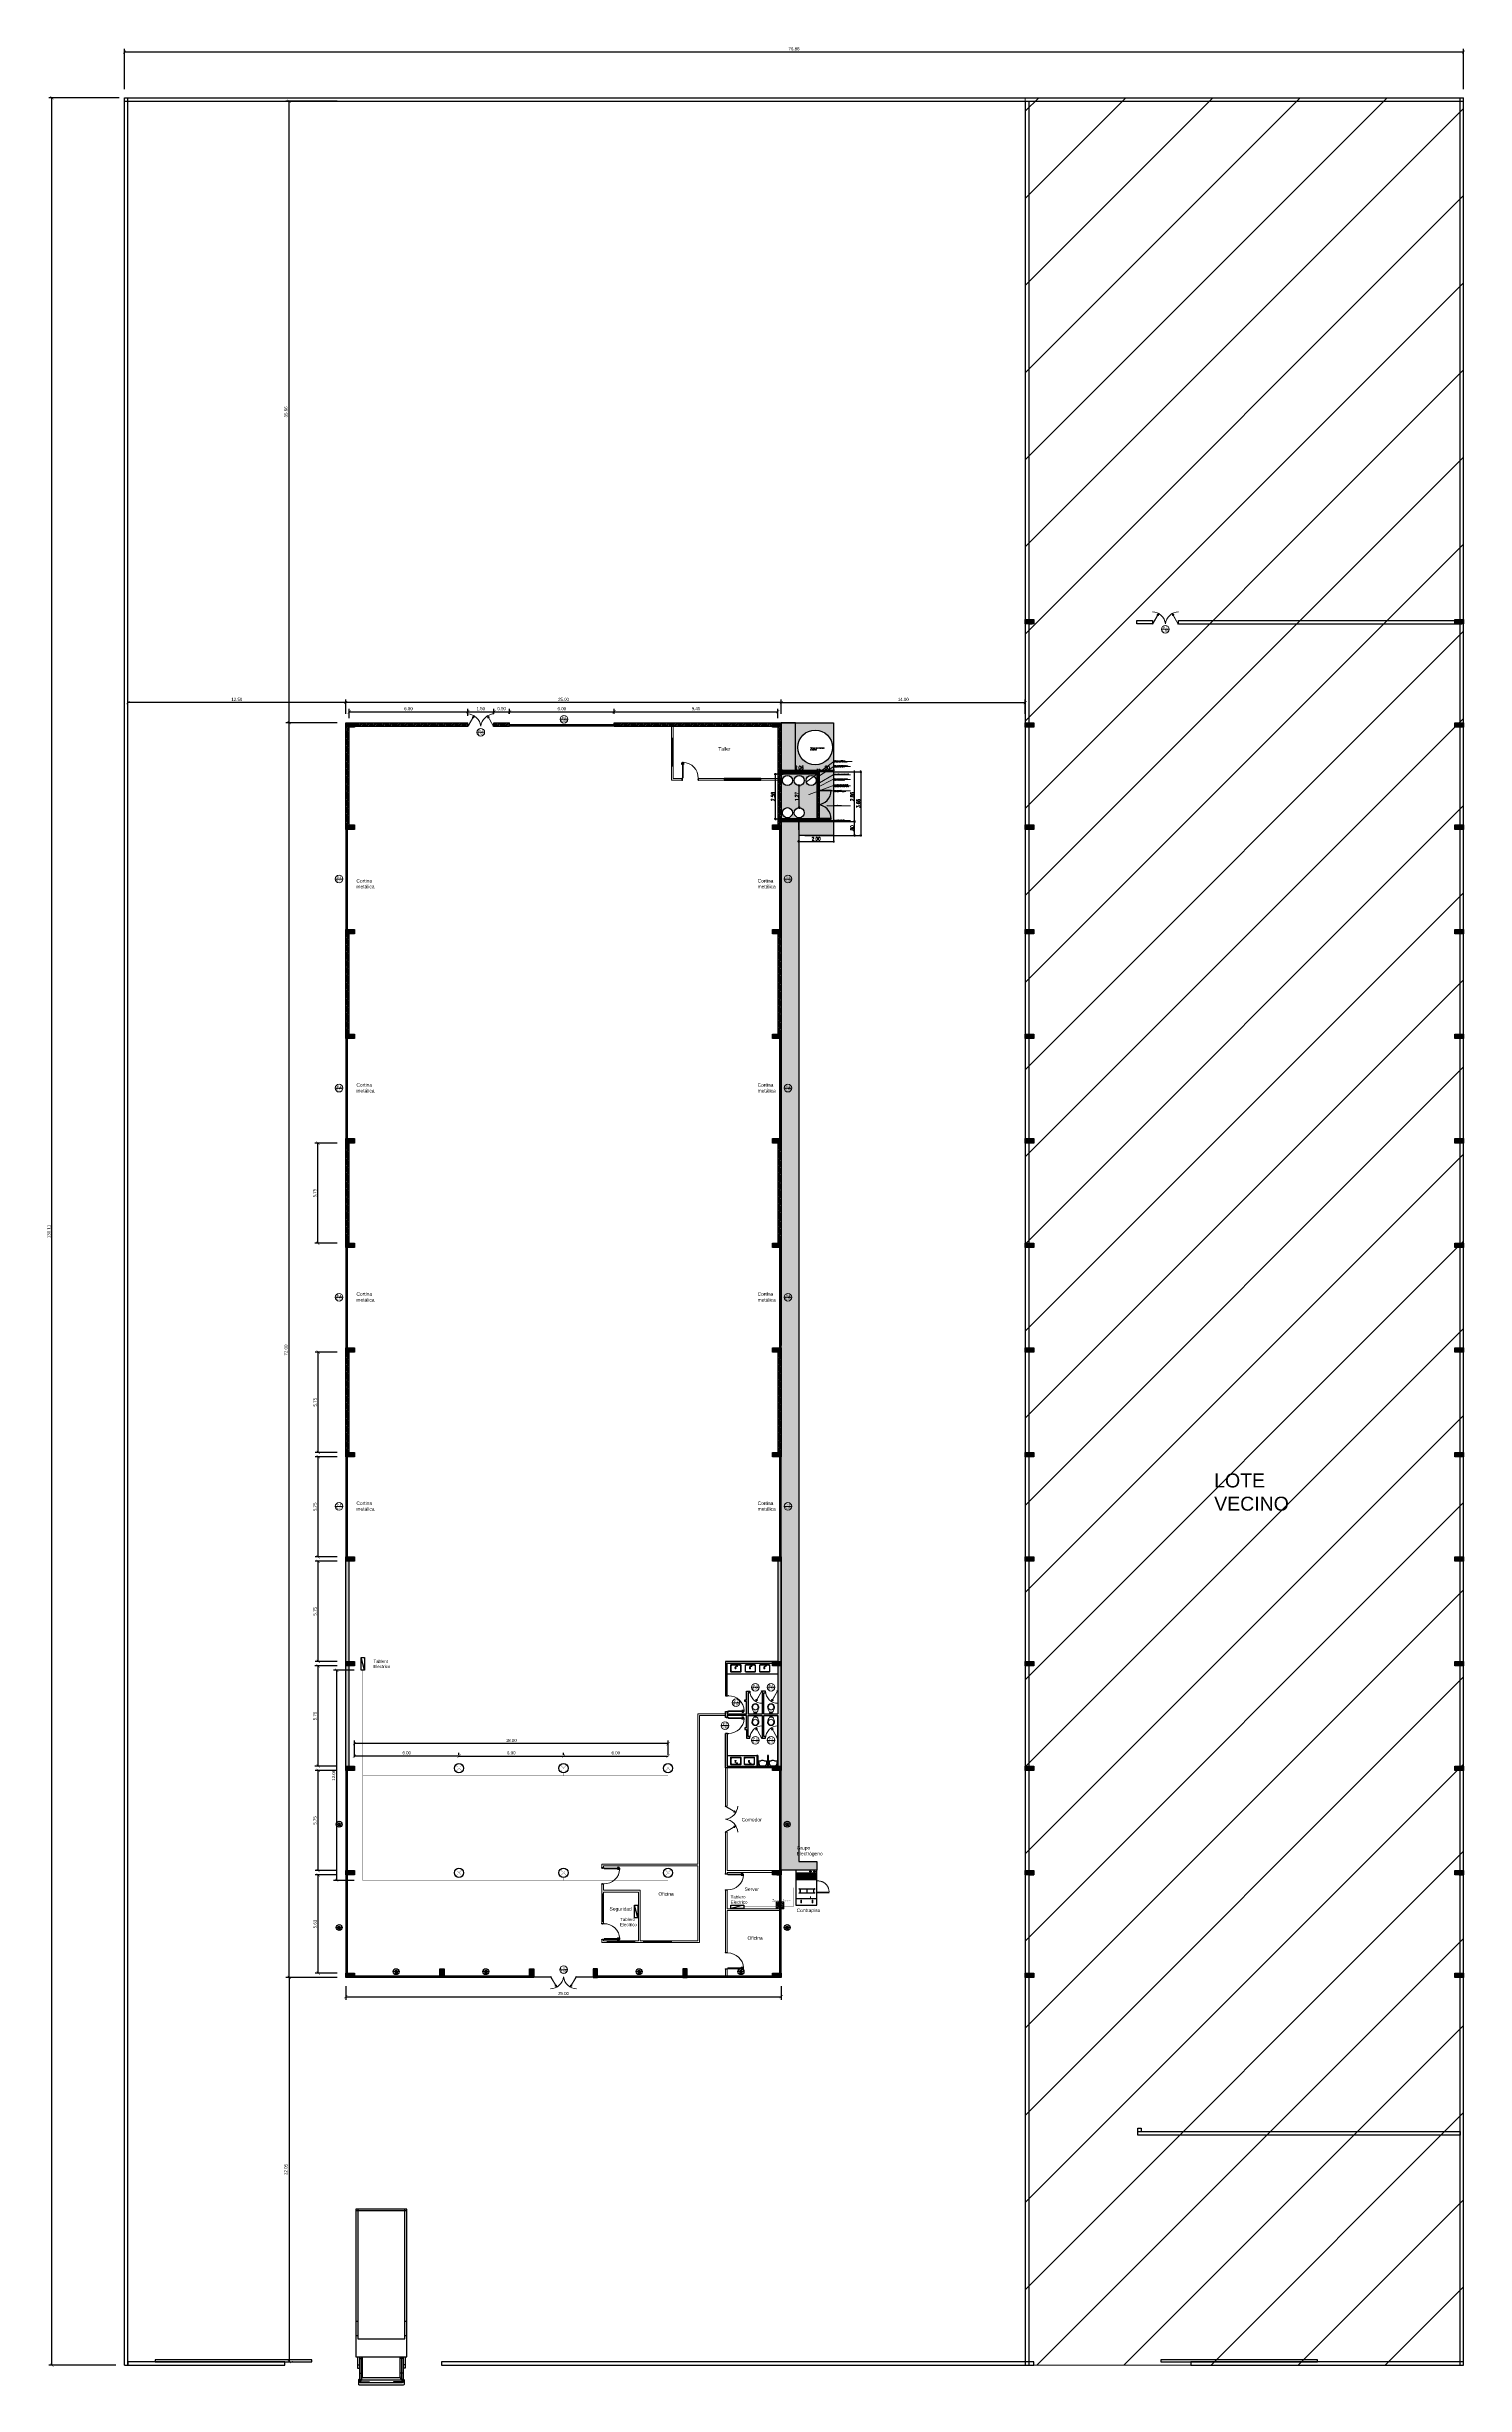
# Model space of a CAD drawing. Header units: millimetres. Extents: x 497 to 579, y 128 to 262.
import ezdxf
from ezdxf.enums import TextEntityAlignment as Align

# ---------------------------------------------------------------- set-up
doc = ezdxf.new("R2010")
doc.units = ezdxf.units.MM
doc.linetypes.add('LÍNEAS_OCULTAS2', pattern=[0.1875, 0.125, -0.0625])
for name, color, linetype in [('01-HATCH MURO', 252, 'Continuous'), ('01-VEHICULOS', 252, 'Continuous'), ('50-simb-carp', 5, 'Continuous'), ('COLUMNAS', 7, 'Continuous'), ('COTAS', 151, 'Continuous'), ('ELectricidad', 10, 'Continuous'), ('Hatch Contrapiso', 251, 'Continuous'), ('Hatch Muros', 253, 'Continuous'), ('Hatch rejas', 253, 'Continuous'), ('HERRERÍA', 3, 'Continuous'), ('INSTALACIÓN ELÉCTRICA - EXISTENTE', 44, 'Continuous'), ('INSTALACIÓN ELÉCTRICA- NUEVA', 10, 'Continuous'), ('Instalación Incendio', 10, 'Continuous'), ('MOBILIARIO', 253, 'Continuous'), ('MUROS', 7, 'Continuous'), ('Tambores residuos peligrosos', 1, 'Continuous')]:
    doc.layers.add(name, color=color, linetype=linetype)
for name, color, linetype, lineweight in [('Bloque de Hormigón', 253, 'Continuous', 5), ('CARPINTERIA', 3, 'Continuous', 15), ('DURLOCK', 30, 'Continuous', 15), ('HATCH LOTE VECINO', 252, 'Continuous', 15), ('INSTALACIÓN TERMOMECÁNICA', 160, 'Continuous', 15), ('IRI-OCASA-Layout R 9$0$OCA_TEXTOS', 8, 'Continuous', 9), ('Leyendas', 151, 'Continuous', 15), ('OCASA_TODAS_r08$0$CARP-BARRIDO', 8, 'Continuous', 15), ('OCASA_TODAS_r08$0$CARP-HERRAJES', 8, 'Continuous', 15), ('OCASA_TODAS_r08$0$CARP-HOJA', 7, 'Continuous', 20), ('OCASA_TODAS_r08$0$CARP-MARCO', 7, 'Continuous', 20), ('OCASA_TODAS_r08$0$CARPINTERIA', 8, 'Continuous', 15), ('OCASA_TODAS_r08$0$CARPINTERIA - NOM', 8, 'Continuous', 15), ('OCASA_TODAS_r08$0$SANITARIOS', 8, 'Continuous', 15)]:
    doc.layers.add(name, color=color, linetype=linetype, lineweight=lineweight)
doc.layers.add('Hatch Contrapiso adicional', color=7, linetype='Continuous', true_color=0xfee1e1)
doc.layers.add('Hatch Vereda exstente', color=9, linetype='Continuous', true_color=0xc2c2c2)
doc.styles.add('COTAS', font='romans.shx', dxfattribs={"width": 0.7})
doc.styles.add('IRI-OCASA-Layout R 9$0$Standard', font='arial.ttf')
doc.styles.add('OCASA_TODAS_r08$0$009-ECH-NUCLEOS-PB$0$ARIAL50', font='arial.ttf', dxfattribs={"height": 0.12})
doc.styles.add('SIMPLEX', font='SIMPLEX')
doc.styles.get("Standard").update_dxf_attribs({"font": 'arial.ttf'})
doc.dimstyles.new('COTA-I-100', dxfattribs={"dimtxt": 0.2, "dimasz": 0.06, "dimexe": 0, "dimexo": 0, "dimgap": 0.04, "dimtad": 1, "dimzin": 4, "dimdsep": 46, "dimtxsty": 'COTAS', "dimblk": 'M2_COTA', "dimcen": 0.06, "dimclrd": 151, "dimclre": 252, "dimclrt": 2, "dimadec": 0, "dimazin": 0, "dimtfac": 1, "dimtmove": 0, "dimatfit": 3, "dimldrblk": 'M2_COTA', "dimfxl": 0, "dimtvp": -0.8, "dimtolj": 1, "dimtzin": 0, "dimarcsym": 0})
doc.dimstyles.get("Standard").update_dxf_attribs({"dimtxt": 0.18, "dimasz": 0.18, "dimexe": 0.18, "dimexo": 0.0625, "dimgap": 0.09, "dimtad": 0, "dimtih": 1, "dimtoh": 1, "dimzin": 0, "dimdsep": 46, "dimtxsty": 'Standard', "dimcen": 0.09, "dimadec": 0, "dimazin": 0, "dimtfac": 1, "dimtofl": 0, "dimtmove": 0, "dimatfit": 3, "dimfxl": 1, "dimtolj": 1, "dimtzin": 0, "dimarcsym": 0})
pattern_1 = [(0, (-544.30457, -217.501795), (0, 0.03175), []), (60, (-544.30457, -217.501795), (-0.0274963066, 0.015875), []), (120, (-544.30457, -217.501795), (-0.0274963066, -0.015875), [])]

# ---------------------------------------------------------------- blocks, each defined once
blk = doc.blocks.new('_ArchTick')
at = {"color": 0, "linetype": 'ByBlock', "const_width": 0.15}
blk.add_lwpolyline([(-0.5, -0.5), (0.5, 0.5)], dxfattribs=at)
blk = doc.blocks.new('*D0')
at = {"layer": 'COTAS', "color": 251, "lineweight": -2, "transparency": 16777216}
for p, q in [((513.79457, 157.09235), (512.533763, 157.09235)), ((513.79457, 151.46235), (512.533763, 151.46235))]:
    blk.add_line(p, q, dxfattribs=at)
at = {"layer": 'COTAS', "color": 0, "lineweight": -2, "transparency": 16777216}
blk.add_line((512.713763, 151.46235), (512.713763, 157.09235), dxfattribs=at)
at = {"layer": 'Defpoints', "color": 0, "transparency": 16777216}
for p in [(512.713763, 157.09235), (514.29457, 157.09235), (514.29457, 151.46235)]:
    blk.add_point(p, dxfattribs=at)
at = {"layer": 'COTAS', "color": 0, "lineweight": -2, "transparency": 16777216, "xscale": 0.18, "yscale": 0.18, "zscale": 0.18}
for p, rotation in [((512.713763, 157.09235), 90), ((512.713763, 151.46235), 270)]:
    blk.add_blockref('_ArchTick', p, dxfattribs=dict(at, rotation=rotation))
at = {"layer": 'COTAS', "color": 3, "transparency": 16777216, "insert": (512.531798, 154.27735), "char_height": 0.18, "attachment_point": 5, "rotation": 90}
blk.add_mtext('\\A1;5.63', dxfattribs=at)
blk = doc.blocks.new('OCASA_TODAS_r08$0$pileta office')
at = {"layer": 'OCASA_TODAS_r08$0$SANITARIOS'}
for p, q in [((-3.376492, 1.55419), (-3.376492, 5.15419)), ((-3.276492, 1.55419), (-3.276492, 5.15419)), ((-3.126492, 2.15419), (-3.126492, 4.55419)), ((-3.026492, 2.15419), (-3.026492, 4.55419)), ((2.323508, 5.55419), (-2.976492, 5.55419)), ((2.323508, 5.45419), (-2.976492, 5.45419)), ((-2.976492, 1.25419), (2.323508, 1.25419)), ((-2.976492, 1.15419), (2.323508, 1.15419)), ((-1.425599, 5.25419), (-2.426492, 5.25419)), ((-1.425599, 5.15419), (-2.426492, 5.15419)), ((-2.426492, 1.55419), (1.773508, 1.55419)), ((-2.426492, 1.45419), (1.773508, 1.45419)), ((-1.248233, 4.893594), (-1.242963, 4.507115)), ((-1.166947, 4.433145), (-1.166947, 4.433145)), ((-1.098247, 4.89564), (-1.092977, 4.50916)), ((-0.171208, 4.015312), (-1.082019, 4.901617)), ((-0.942539, 5.044953), (-0.031728, 4.158648)), ((1.773508, 5.25419), (-0.927384, 5.25419)), ((1.773508, 5.15419), (-0.927384, 5.15419)), ((-0.267923, 3.402771), (-0.567923, 3.402771)), ((-0.017923, 3.402771), (-0.217923, 3.402771)), ((-0.031728, 4.158648), (-0.171208, 4.015312)), ((-0.062742, 3.839998), (-0.170244, 3.944608)), ((-0.117923, 3.852771), (-0.117923, 3.552771)), ((-0.117923, 3.402771), (-0.117923, 3.852771)), ((-0.117923, 3.502771), (-0.117923, 3.402771)), ((-0.117923, 3.402771), (-0.117923, 3.302771)), ((-0.117923, 3.252771), (-0.117923, 2.952771)), ((0.332077, 3.402771), (0.032077, 3.402771)), ((0.038976, 4.159612), (0.146478, 4.055002)), ((0.148407, 3.913594), (0.078667, 3.841926)), ((2.373508, 2.15419), (2.373508, 4.55419)), ((2.473508, 2.15419), (2.473508, 4.55419)), ((2.623508, 1.55419), (2.623508, 5.15419)), ((2.723508, 1.55419), (2.723508, 5.15419))]:
    blk.add_line(p, q, dxfattribs=at)
for centre, radius in [((-1.176492, 5.13308), 0.25), ((-1.176492, 5.13308), 0.15), ((-0.117923, 3.402771), 0.35), ((-0.117923, 3.402771), 0.25)]:
    blk.add_circle(centre, radius, dxfattribs=at)
for centre, radius, start, end in [((-2.976492, 5.15419), 0.4, 90, 180), ((-2.976492, 1.55419), 0.4, 180, 270), ((-2.976492, 5.15419), 0.3, 90, 180), ((-2.976492, 1.55419), 0.3, 180, 270), ((-2.426492, 4.55419), 0.7, 90, 180), ((-2.426492, 2.15419), 0.7, 180, 270), ((-2.426492, 4.55419), 0.6, 90, 180), ((-2.426492, 2.15419), 0.6, 180, 270), ((-2.426492, 4.55419), 0.6, 90, 136.561433), ((-1.16797, 4.508138), 0.075, 180.781242, 270.781242), ((-1.16797, 4.508138), 0.075, 270.781242, 0.781242), ((-0.135374, 3.980442), 0.05, 135.781242, 225.781242), ((0.006998, 3.911666), 0.1, 225.781242, 315.781242), ((0.004106, 4.123778), 0.05, 45.781242, 135.781242), ((0.076738, 3.983334), 0.1, 315.781242, 45.781242), ((1.773508, 4.55419), 0.7, 0, 90), ((1.773508, 4.55419), 0.6, 0, 90), ((1.773508, 2.15419), 0.6, 270, 0), ((1.773508, 2.15419), 0.7, 270, 0), ((2.323508, 5.15419), 0.4, 0, 90), ((2.323508, 5.15419), 0.3, 0, 90), ((2.323508, 1.55419), 0.3, 270, 0), ((2.323508, 1.55419), 0.4, 270, 0)]:
    blk.add_arc(centre, radius, start, end, dxfattribs=at)
blk = doc.blocks.new('OCASA_TODAS_r08$0$FLOICDVS')
at = {"layer": 'OCASA_TODAS_r08$0$SANITARIOS'}
for p, q in [((-0.061377, -0.076247), (-0.074187, -0.07626)), ((0.063842, -0.076117), (0.081, -0.076099))]:
    blk.add_line(p, q, dxfattribs=at)
for points in [[(-0.075, 0), (0.075, 0)], [(-0.075, -0.015154), (-0.075, 0)], [(-0.075, 0), (-0.075, -0.015154)], [(0.075, -0.015154), (0.075, 0)], [(-0.075, -0.015154), (0.075, -0.015154)], [(-0.075, -0.015154), (-0.063685, -0.024285)], [(-0.063685, -0.024285), (0.063685, -0.024285)], [(0.049962, -0.068812), (-0.047362, -0.068829)], [(-0.040186, -0.024285), (-0.040186, -0.046461), (0.044347, -0.046461), (0.044347, -0.024285)], [(0.044347, -0.024285), (0.044347, -0.030155), (-0.040186, -0.030155), (-0.040186, -0.024285)], [(0.075, -0.015154), (0.063685, -0.024285)]]:
    blk.add_lwpolyline(points, dxfattribs=at)
for centre, radius, start, end in [((0.21901, -0.363193), 0.412677, 136.427375, 181.977505), ((0.027174, -0.363387), 0.221042, 183.643525, 189.515329), ((0.003704, -0.363215), 0.197964, 190.687271, 270.059385), ((0.03408, -0.369768), 0.186146, 142.397501, 209.943791), ((-0.031611, -0.409009), 0.109643, 209.310244, 233.514819), ((0.022534, -0.385727), 0.187771, 126.108162, 136.378791), ((0.003704, -0.363215), 0.167464, 233.116522, 270.059385), ((0.003684, -0.343728), 0.143048, 90.059385, 129.924466), ((-0.074179, -0.08426), 0.008, 90.059385, 136.427375), ((-0.061386, -0.068247), 0.008, 270.059385, 305.49033), ((0.001315, -0.156182), 0.1, 119.128699, 125.49033), ((0.003684, -0.343728), 0.143048, 50.194305, 90.059385), ((0.003704, -0.363215), 0.167464, 270.059385, 307.002249), ((0.003704, -0.363215), 0.197964, 270.059385, 349.4315), ((0.001315, -0.156182), 0.1, 54.628441, 60.891305), ((0.063834, -0.068117), 0.008, 234.628441, 270.059385), ((0.081008, -0.084099), 0.008, 43.691396, 90.059385), ((-0.211602, -0.36364), 0.412677, 358.141266, 43.691396), ((-0.01508, -0.385766), 0.187771, 43.73998, 54.010609), ((0.039114, -0.408935), 0.109643, 306.603952, 330.808527), ((-0.026659, -0.369831), 0.186146, 330.17498, 37.72127), ((-0.019766, -0.363435), 0.221042, 350.603442, 356.475246)]:
    blk.add_arc(centre, radius, start, end, dxfattribs=at)
blk = doc.blocks.new('OCASA_TODAS_r08$0$P10 70-035')
at = {"layer": 'OCASA_TODAS_r08$0$CARP-BARRIDO'}
blk.add_arc((0, 0.035), 0.7, 0, 90, dxfattribs=at)
at = {"layer": 'OCASA_TODAS_r08$0$CARP-HERRAJES'}
for points in [[(0.299622, 0.572154), (0.319191, 0.560856), (0.301691, 0.530545), (0.282122, 0.541843, -1)], [(0.328188, 0.515247), (0.30862, 0.526545), (0.32612, 0.556856), (0.345688, 0.545558, -1)]]:
    blk.add_lwpolyline(points, format="xyb", close=True, dxfattribs=at)
blk.add_lwpolyline([(0.274884, 0.564113), (0.276716, 0.567287)], dxfattribs=at)
at = {"layer": 'OCASA_TODAS_r08$0$CARP-HOJA'}
for p, q in [((0.344191, 0.604157), (0.029191, 0.058561)), ((0.35112, 0.600157), (0.03612, 0.054561))]:
    blk.add_line(p, q, dxfattribs=at)
for points in [[(0.0175, 0.065311), (0, 0.035), (0.030311, 0.0175), (0.047811, 0.047811)], [(0.35, 0.641218), (0.3325, 0.610907), (0.362811, 0.593407), (0.380311, 0.623718)]]:
    blk.add_lwpolyline(points, close=True, dxfattribs=at)
blk = doc.blocks.new("OCASA_TODAS_r08$0$P1 13 - P1'' 13")
at = {"layer": 'OCASA_TODAS_r08$0$CARP-BARRIDO'}
blk.add_arc((-21.161196, -13.401783, -0.000123), 0.885209, 178.329117, 268.111658, dxfattribs=at)
at = {"layer": 'OCASA_TODAS_r08$0$CARP-HERRAJES', "extrusion": (1.67932e-05, 6.2673e-05, 1)}
for p, q in [((-21.233598, -14.227942, 0.000046), (-21.233598, -14.174994, 0.000043)), ((-21.233598, -14.227942, 0.000046), (-21.232639, -14.24534, 0.000047)), ((-21.216127, -14.245806, 0.000047), (-21.230823, -14.246625, 0.000047)), ((-21.215792, -14.228316, 0.000046), (-21.20372, -14.227409, 0.000045)), ((-21.215792, -14.245806, 0.000047), (-21.215792, -14.228316, 0.000046)), ((-21.215792, -14.245806, 0.000047), (-21.20372, -14.246713, 0.000047)), ((-21.20372, -14.248837, 0.000047), (-21.20372, -14.225285, 0.000045)), ((-21.202318, -14.223883, 0.000045), (-21.190365, -14.223883, 0.000045)), ((-21.202318, -14.250239, 0.000047), (-21.190365, -14.250239, 0.000047)), ((-21.190365, -14.250239, 0.000047), (-21.190365, -14.223883, 0.000045)), ((-21.133908, -14.223883, 0.000044), (-21.14586, -14.223883, 0.000044)), ((-21.14586, -14.250239, 0.000046), (-21.14586, -14.223883, 0.000044)), ((-21.133908, -14.250239, 0.000046), (-21.14586, -14.250239, 0.000046)), ((-21.132506, -14.248837, 0.000046), (-21.132506, -14.225285, 0.000044)), ((-21.120434, -14.228316, 0.000044), (-21.132506, -14.227409, 0.000044)), ((-21.120434, -14.245806, 0.000045), (-21.132506, -14.246713, 0.000045)), ((-21.120434, -14.245806, 0.000045), (-21.120434, -14.228316, 0.000044)), ((-21.120098, -14.245806, 0.000045), (-21.105403, -14.246625, 0.000045)), ((-21.102628, -14.227942, 0.000044), (-21.103587, -14.24534, 0.000045)), ((-21.102628, -14.227942, 0.000044), (-21.102628, -14.174994, 0.00004))]:
    blk.add_line(p, q, dxfattribs=at)
at = {"layer": 'OCASA_TODAS_r08$0$CARP-HERRAJES', "extrusion": (1.67932e-05, 6.2673e-05, 1), "elevation": -0.001202}
for points in [[(-21.227874, -14.217264), (-21.227874, -14.174994)], [(-21.108351, -14.217264), (-21.108351, -14.174994)]]:
    blk.add_lwpolyline(points, dxfattribs=at)
at = {"layer": 'OCASA_TODAS_r08$0$CARP-HERRAJES', "extrusion": (1.67932e-05, 6.2673e-05, 1)}
for centre, radius, start, end in [((-21.202348, -14.175949, -0.001202), 0.031264, 137.389588, 178.250158), ((-21.231238, -14.245286, -0.001202), 0.001402, 182.185883, 287.237894), ((-21.20228, -14.175992, -0.001202), 0.02562, 137.415505, 177.482987), ((-21.21665, -14.217103, -0.001202), 0.011225, 180.822772, 272.671199), ((-21.22313, -14.156588, -0.001202), 0.002867, 313.848385, 140.982624), ((-21.202318, -14.225285, -0.001202), 0.001402, 89.999987, 179.999987), ((-21.202318, -14.248837, -0.001202), 0.001402, 179.999987, 269.999987), ((-21.133908, -14.225285, -0.001202), 0.001402, 359.999987, 89.999987), ((-21.133908, -14.248837, -0.001202), 0.001402, 269.999987, 359.999987), ((-21.119575, -14.217103, -0.001202), 0.011225, 267.328776, 359.177203), ((-21.113095, -14.156588, -0.001202), 0.002867, 39.01735, 226.151589), ((-21.133945, -14.175992, -0.001202), 0.02562, 2.516987, 42.584469), ((-21.133877, -14.175949, -0.001202), 0.031264, 1.749816, 42.610387), ((-21.104987, -14.245286, -0.001202), 0.001402, 252.76208, 357.814091)]:
    blk.add_arc(centre, radius, start, end, dxfattribs=at)
at = {"layer": 'OCASA_TODAS_r08$0$CARP-HOJA', "extrusion": (1.67932e-05, 6.2673e-05, 1), "elevation": -0.001202}
blk.add_lwpolyline([(-21.190365, -13.390868), (-21.190365, -14.286511), (-21.14586, -14.286511), (-21.14586, -13.390868)], close=True, dxfattribs=at)
at = {"layer": 'OCASA_TODAS_r08$0$CARP-MARCO'}
for p, q in [((-22.046029, -13.242771, -0.000008), (-22.071029, -13.242771, -0.000008)), ((-22.071029, -13.242771, -0.000008), (-22.071029, -13.257771, -0.000008)), ((-22.071029, -13.242771, -0.000008), (-22.071029, -13.259371, -0.000008)), ((-22.069429, -13.259371, -0.000008), (-22.071029, -13.259371, -0.000008)), ((-22.071029, -13.375971, -0.000008), (-22.071029, -13.359371, -0.000008)), ((-22.069429, -13.359371, -0.000008), (-22.071029, -13.359371, -0.000008)), ((-22.071029, -13.375971, -0.000008), (-22.071029, -13.360971, -0.000008)), ((-22.071029, -13.375971, -0.000008), (-22.046029, -13.375971, -0.000008)), ((-22.047629, -13.244371, -0.000008), (-22.069429, -13.244371, -0.000008)), ((-22.069429, -13.244371, -0.000008), (-22.069429, -13.257771, -0.000008)), ((-22.069429, -13.244371, -0.000008), (-22.069429, -13.259371, -0.000008)), ((-22.069429, -13.374371, -0.000008), (-22.069429, -13.359371, -0.000008)), ((-22.069429, -13.374371, -0.000008), (-22.069429, -13.360971, -0.000008)), ((-22.069429, -13.374371, -0.000008), (-22.047629, -13.374371, -0.000008)), ((-22.047629, -13.307571, -0.000008), (-22.047629, -13.244371, -0.000008)), ((-22.032629, -13.307571, -0.000008), (-22.047629, -13.307571, -0.000008)), ((-22.047629, -13.374371, -0.000008), (-22.047629, -13.319371, -0.000008)), ((-22.047629, -13.319371, -0.000008), (-22.032629, -13.319371, -0.000008)), ((-22.046029, -13.305971, -0.000008), (-22.046029, -13.242771, -0.000008)), ((-22.031029, -13.305971, -0.000008), (-22.046029, -13.305971, -0.000008)), ((-22.046029, -13.375971, -0.000008), (-22.046029, -13.320971, -0.000008)), ((-22.046029, -13.320971, -0.000008), (-22.031029, -13.320971, -0.000008)), ((-22.032629, -13.319371, -0.000008), (-22.032629, -13.307571, -0.000008)), ((-22.031029, -13.320971, -0.000008), (-22.031029, -13.305971, -0.000008)), ((-21.161029, -13.320971, -0.000008), (-21.161029, -13.305971, -0.000008)), ((-21.161029, -13.305971, -0.000008), (-21.146029, -13.305971, -0.000008)), ((-21.146029, -13.320971, -0.000008), (-21.161029, -13.320971, -0.000008)), ((-21.159429, -13.319371, -0.000008), (-21.159429, -13.307571, -0.000008)), ((-21.159429, -13.307571, -0.000008), (-21.144429, -13.307571, -0.000008)), ((-21.144429, -13.319371, -0.000008), (-21.159429, -13.319371, -0.000008)), ((-21.146029, -13.305971, -0.000008), (-21.146029, -13.242771, -0.000008)), ((-21.146029, -13.242771, -0.000008), (-21.121029, -13.242771, -0.000008)), ((-21.146029, -13.375971, -0.000008), (-21.146029, -13.320971, -0.000008)), ((-21.121029, -13.375971, -0.000008), (-21.146029, -13.375971, -0.000008)), ((-21.144429, -13.307571, -0.000008), (-21.144429, -13.244371, -0.000008)), ((-21.144429, -13.244371, -0.000008), (-21.122629, -13.244371, -0.000008)), ((-21.144429, -13.374371, -0.000008), (-21.144429, -13.319371, -0.000008)), ((-21.122629, -13.374371, -0.000008), (-21.144429, -13.374371, -0.000008)), ((-21.122629, -13.244371, -0.000008), (-21.122629, -13.257771, -0.000008)), ((-21.122629, -13.244371, -0.000008), (-21.122629, -13.259371, -0.000008)), ((-21.122629, -13.259371, -0.000008), (-21.121029, -13.259371, -0.000008)), ((-21.122629, -13.374371, -0.000008), (-21.122629, -13.359371, -0.000008)), ((-21.122629, -13.359371, -0.000008), (-21.121029, -13.359371, -0.000008)), ((-21.122629, -13.374371, -0.000008), (-21.122629, -13.360971, -0.000008)), ((-21.121029, -13.242771, -0.000008), (-21.121029, -13.257771, -0.000008)), ((-21.121029, -13.242771, -0.000008), (-21.121029, -13.259371, -0.000008)), ((-21.121029, -13.375971, -0.000008), (-21.121029, -13.359371, -0.000008)), ((-21.121029, -13.375971, -0.000008), (-21.121029, -13.360971, -0.000008))]:
    blk.add_line(p, q, dxfattribs=at)
blk.add_circle((-21.139413, -13.382781, -0.000008), 0.006, dxfattribs=at)
blk = doc.blocks.new('urinario_05')
at = {"layer": 'MOBILIARIO'}
for points in [[(-14.429861, -5.630866), (-14.289612, -2.80227), (-14.120809, -0.314337), (-13.924548, 1.868972), (-13.701923, 3.783698), (-13.45403, 5.46588), (-13.181964, 6.951558), (-12.886822, 8.276773), (-12.569698, 9.477565), (-12.232454, 10.584379), (-11.880014, 11.605287), (-11.518069, 12.542766), (-11.152307, 13.399294), (-10.78842, 14.177348), (-10.432098, 14.879406), (-10.08903, 15.507945), (-9.764906, 16.065442), (-9.463978, 16.555077), (-9.18474, 16.982845), (-8.924245, 17.35544), (-8.679549, 17.679557), (-8.447705, 17.961893), (-8.22577, 18.209144), (-8.010796, 18.428005), (-7.799838, 18.625172), (-7.588144, 18.806001), (-7.363732, 18.970492), (-7.11281, 19.117307), (-6.821588, 19.245106), (-6.476278, 19.35255), (-6.063088, 19.4383), (-5.568228, 19.501017), (-5.378462, 19.513343)], [(-5.378462, 19.513343), (24.722451, 19.501017)], [(33.539052, -5.304677), (33.443835, -2.80227), (33.275032, -0.314337), (33.07877, 1.868972), (32.856145, 3.783698), (32.608252, 5.46588), (32.336187, 6.951558), (32.041044, 8.276773), (31.723921, 9.477565), (31.386677, 10.584379), (31.034237, 11.605287), (30.672291, 12.542766), (30.306529, 13.399294), (29.942642, 14.177348), (29.58632, 14.879406), (29.243252, 15.507945), (28.919129, 16.065442), (28.618201, 16.555077), (28.338962, 16.982845), (28.078468, 17.35544), (27.833771, 17.679557), (27.601928, 17.961893), (27.379992, 18.209144), (27.165018, 18.428005), (26.95406, 18.625172), (26.742367, 18.806001), (26.517954, 18.970492), (26.267032, 19.117307), (25.975811, 19.245106), (25.6305, 19.35255), (25.21731, 19.4383), (24.722451, 19.501017)]]:
    blk.add_lwpolyline(points, dxfattribs=at)
blk.add_lwpolyline([(-14.429861, -5.630866, 0.520415), (-8.536823, -9.950993, -0.151702), (-1.06774, -10.49958, 0.059081), (3.728918, -13.173945, 0.243177), (16.679896, -12.625357, -0.213207), (26.136166, -9.745272, 0.594434), (33.539052, -5.304677, -0.234778)], format="xyb", dxfattribs=at)
blk = doc.blocks.new('*D8')
at = {"layer": 'COTAS', "color": 251, "lineweight": -2, "transparency": 16777216}
for p, q in [((521.29457, 223.71235), (521.29457, 224.014532)), ((522.79457, 223.71235), (522.79457, 224.014532))]:
    blk.add_line(p, q, dxfattribs=at)
at = {"layer": 'COTAS', "color": 0, "lineweight": -2, "transparency": 16777216}
blk.add_line((521.29457, 223.834532), (522.79457, 223.834532), dxfattribs=at)
at = {"layer": 'Defpoints', "color": 0, "transparency": 16777216}
for p in [(521.29457, 223.21235), (522.79457, 223.834532), (522.79457, 223.21235)]:
    blk.add_point(p, dxfattribs=at)
at = {"layer": 'COTAS', "color": 0, "lineweight": -2, "transparency": 16777216, "xscale": 0.18, "yscale": 0.18, "zscale": 0.18, "rotation": 180}
blk.add_blockref('_ArchTick', (521.29457, 223.834532), dxfattribs=at)
at = {"layer": 'COTAS', "color": 0, "lineweight": -2, "transparency": 16777216, "xscale": 0.18, "yscale": 0.18, "zscale": 0.18}
blk.add_blockref('_ArchTick', (522.79457, 223.834532), dxfattribs=at)
at = {"layer": 'COTAS', "color": 3, "transparency": 16777216, "insert": (522.04457, 224.016435), "char_height": 0.18, "attachment_point": 5}
blk.add_mtext('\\A1;1.50', dxfattribs=at)
blk = doc.blocks.new('puertadoble_1.5')
at = {"layer": 'CARPINTERIA'}
for p, q in [((-1.155809, 0.569157), (-1.470809, 0.023561)), ((-1.14888, 0.565157), (-1.46388, 0.019561)), ((-0.35112, 0.565157), (-0.03612, 0.019561)), ((-0.344191, 0.569157), (-0.029191, 0.023561))]:
    blk.add_line(p, q, dxfattribs=at)
for points in [[(-1.4825, 0.030311), (-1.5, 0), (-1.469689, -0.0175), (-1.452189, 0.012811)], [(-1.15, 0.606218), (-1.1675, 0.575907), (-1.137189, 0.558407), (-1.119689, 0.588718)], [(-0.35, 0.606218), (-0.3325, 0.575907), (-0.362811, 0.558407), (-0.380311, 0.588718)], [(-0.0175, 0.030311), (0, 0), (-0.030311, -0.0175), (-0.047811, 0.012811)]]:
    blk.add_lwpolyline(points, close=True, dxfattribs=at)
at = {"layer": 'OCASA_TODAS_r08$0$CARP-BARRIDO'}
for centre, start, end in [((-1.538566, -0.093106), 6.733762, 87.216106), ((0.038566, -0.093106), 92.783894, 173.266238)]:
    blk.add_arc(centre, 0.794043, start, end, dxfattribs=at)
at = {"layer": 'OCASA_TODAS_r08$0$CARP-HERRAJES'}
for points in [[(-1.200378, 0.537154), (-1.180809, 0.525856), (-1.198309, 0.495545), (-1.217878, 0.506843, -1)], [(-1.171812, 0.480247), (-1.19138, 0.491545), (-1.17388, 0.521856), (-1.154312, 0.510558, -1)], [(-0.328188, 0.480247), (-0.30862, 0.491545), (-0.32612, 0.521856), (-0.345688, 0.510558, 1)], [(-0.299622, 0.537154), (-0.319191, 0.525856), (-0.301691, 0.495545), (-0.282122, 0.506843, 1)]]:
    blk.add_lwpolyline(points, format="xyb", close=True, dxfattribs=at)
for points in [[(-1.225116, 0.529113), (-1.223284, 0.532287)], [(-0.274884, 0.529113), (-0.276716, 0.532287)]]:
    blk.add_lwpolyline(points, dxfattribs=at)
blk = doc.blocks.new('*D10')
at = {"layer": 'COTAS', "color": 251, "lineweight": -2, "transparency": 16777216}
for p, q in [((513.79457, 163.09235), (512.534071, 163.09235)), ((513.79457, 157.34235), (512.534071, 157.34235))]:
    blk.add_line(p, q, dxfattribs=at)
at = {"layer": 'COTAS', "color": 0, "lineweight": -2, "transparency": 16777216}
blk.add_line((512.714071, 157.34235), (512.714071, 163.09235), dxfattribs=at)
at = {"layer": 'Defpoints', "color": 0, "transparency": 16777216}
for p in [(512.714071, 163.09235), (514.29457, 163.09235), (514.29457, 157.34235)]:
    blk.add_point(p, dxfattribs=at)
at = {"layer": 'COTAS', "color": 0, "lineweight": -2, "transparency": 16777216, "xscale": 0.18, "yscale": 0.18, "zscale": 0.18}
for p, rotation in [((512.714071, 163.09235), 90), ((512.714071, 157.34235), 270)]:
    blk.add_blockref('_ArchTick', p, dxfattribs=dict(at, rotation=rotation))
at = {"layer": 'COTAS', "color": 3, "transparency": 16777216, "insert": (512.532536, 160.21735), "char_height": 0.18, "attachment_point": 5, "rotation": 90}
blk.add_mtext('\\A1;5.75', dxfattribs=at)
blk = doc.blocks.new('*D11')
at = {"layer": 'COTAS', "color": 251, "lineweight": -2, "transparency": 16777216}
for p, q in [((513.79457, 169.09235), (512.527709, 169.09235)), ((513.79457, 163.34235), (512.527709, 163.34235))]:
    blk.add_line(p, q, dxfattribs=at)
at = {"layer": 'COTAS', "color": 0, "lineweight": -2, "transparency": 16777216}
blk.add_line((512.707709, 163.34235), (512.707709, 169.09235), dxfattribs=at)
at = {"layer": 'Defpoints', "color": 0, "transparency": 16777216}
for p in [(512.707709, 169.09235), (514.29457, 169.09235), (514.29457, 163.34235)]:
    blk.add_point(p, dxfattribs=at)
at = {"layer": 'COTAS', "color": 0, "lineweight": -2, "transparency": 16777216, "xscale": 0.18, "yscale": 0.18, "zscale": 0.18}
for p, rotation in [((512.707709, 169.09235), 90), ((512.707709, 163.34235), 270)]:
    blk.add_blockref('_ArchTick', p, dxfattribs=dict(at, rotation=rotation))
at = {"layer": 'COTAS', "color": 3, "transparency": 16777216, "insert": (512.526175, 166.21735), "char_height": 0.18, "attachment_point": 5, "rotation": 90}
blk.add_mtext('\\A1;5.75', dxfattribs=at)
blk = doc.blocks.new('*D12')
at = {"layer": 'COTAS', "color": 251, "lineweight": -2, "transparency": 16777216}
for p, q in [((513.79457, 175.09235), (512.534588, 175.09235)), ((513.79457, 169.34235), (512.534588, 169.34235))]:
    blk.add_line(p, q, dxfattribs=at)
at = {"layer": 'COTAS', "color": 0, "lineweight": -2, "transparency": 16777216}
blk.add_line((512.714588, 169.34235), (512.714588, 175.09235), dxfattribs=at)
at = {"layer": 'Defpoints', "color": 0, "transparency": 16777216}
for p in [(512.714588, 175.09235), (514.29457, 175.09235), (514.29457, 169.34235)]:
    blk.add_point(p, dxfattribs=at)
at = {"layer": 'COTAS', "color": 0, "lineweight": -2, "transparency": 16777216, "xscale": 0.18, "yscale": 0.18, "zscale": 0.18}
for p, rotation in [((512.714588, 175.09235), 90), ((512.714588, 169.34235), 270)]:
    blk.add_blockref('_ArchTick', p, dxfattribs=dict(at, rotation=rotation))
at = {"layer": 'COTAS', "color": 3, "transparency": 16777216, "insert": (512.533053, 172.21735), "char_height": 0.18, "attachment_point": 5, "rotation": 90}
blk.add_mtext('\\A1;5.75', dxfattribs=at)
blk = doc.blocks.new('*D13')
at = {"layer": 'COTAS', "color": 251, "lineweight": -2, "transparency": 16777216}
for p, q in [((513.79457, 181.09235), (512.532672, 181.09235)), ((513.79457, 175.34235), (512.532672, 175.34235))]:
    blk.add_line(p, q, dxfattribs=at)
at = {"layer": 'COTAS', "color": 0, "lineweight": -2, "transparency": 16777216}
blk.add_line((512.712672, 175.34235), (512.712672, 181.09235), dxfattribs=at)
at = {"layer": 'Defpoints', "color": 0, "transparency": 16777216}
for p in [(512.712672, 181.09235), (514.29457, 181.09235), (514.29457, 175.34235)]:
    blk.add_point(p, dxfattribs=at)
at = {"layer": 'COTAS', "color": 0, "lineweight": -2, "transparency": 16777216, "xscale": 0.18, "yscale": 0.18, "zscale": 0.18}
for p, rotation in [((512.712672, 181.09235), 90), ((512.712672, 175.34235), 270)]:
    blk.add_blockref('_ArchTick', p, dxfattribs=dict(at, rotation=rotation))
at = {"layer": 'COTAS', "color": 3, "transparency": 16777216, "insert": (512.531137, 178.21735), "char_height": 0.18, "attachment_point": 5, "rotation": 90}
blk.add_mtext('\\A1;5.75', dxfattribs=at)
blk = doc.blocks.new('*D14')
at = {"layer": 'COTAS', "color": 251, "lineweight": -2, "transparency": 16777216}
for p, q in [((513.79457, 187.09235), (512.532531, 187.09235)), ((513.79457, 181.34235), (512.532531, 181.34235))]:
    blk.add_line(p, q, dxfattribs=at)
at = {"layer": 'COTAS', "color": 0, "lineweight": -2, "transparency": 16777216}
blk.add_line((512.712531, 181.34235), (512.712531, 187.09235), dxfattribs=at)
at = {"layer": 'Defpoints', "color": 0, "transparency": 16777216}
for p in [(512.712531, 187.09235), (514.29457, 187.09235), (514.29457, 181.34235)]:
    blk.add_point(p, dxfattribs=at)
at = {"layer": 'COTAS', "color": 0, "lineweight": -2, "transparency": 16777216, "xscale": 0.18, "yscale": 0.18, "zscale": 0.18}
for p, rotation in [((512.712531, 187.09235), 90), ((512.712531, 181.34235), 270)]:
    blk.add_blockref('_ArchTick', p, dxfattribs=dict(at, rotation=rotation))
at = {"layer": 'COTAS', "color": 3, "transparency": 16777216, "insert": (512.530996, 184.21735), "char_height": 0.18, "attachment_point": 5, "rotation": 90}
blk.add_mtext('\\A1;5.75', dxfattribs=at)
blk = doc.blocks.new('*D15')
at = {"layer": 'COTAS', "color": 251, "lineweight": -2, "transparency": 16777216}
for p, q in [((513.79457, 199.09235), (512.514498, 199.09235)), ((513.79457, 193.34235), (512.514498, 193.34235))]:
    blk.add_line(p, q, dxfattribs=at)
at = {"layer": 'COTAS', "color": 0, "lineweight": -2, "transparency": 16777216}
blk.add_line((512.694498, 193.34235), (512.694498, 199.09235), dxfattribs=at)
at = {"layer": 'Defpoints', "color": 0, "transparency": 16777216}
for p in [(512.694498, 199.09235), (514.29457, 199.09235), (514.29457, 193.34235)]:
    blk.add_point(p, dxfattribs=at)
at = {"layer": 'COTAS', "color": 0, "lineweight": -2, "transparency": 16777216, "xscale": 0.18, "yscale": 0.18, "zscale": 0.18}
for p, rotation in [((512.694498, 199.09235), 90), ((512.694498, 193.34235), 270)]:
    blk.add_blockref('_ArchTick', p, dxfattribs=dict(at, rotation=rotation))
at = {"layer": 'COTAS', "color": 3, "transparency": 16777216, "insert": (512.512963, 196.21735), "char_height": 0.18, "attachment_point": 5, "rotation": 90}
blk.add_mtext('\\A1;5.75', dxfattribs=at)
blk = doc.blocks.new('*D16')
at = {"layer": 'COTAS', "color": 251, "lineweight": -2, "transparency": 16777216}
for p, q in [((501.29457, 259.07235), (497.252054, 259.07235)), ((501.09457, 128.96235), (497.252054, 128.96235))]:
    blk.add_line(p, q, dxfattribs=at)
at = {"layer": 'COTAS', "color": 0, "lineweight": -2, "transparency": 16777216}
blk.add_line((497.432054, 128.96235), (497.432054, 259.07235), dxfattribs=at)
at = {"layer": 'Defpoints', "color": 0, "transparency": 16777216}
for p in [(497.432054, 259.07235), (501.79457, 259.07235), (501.59457, 128.96235)]:
    blk.add_point(p, dxfattribs=at)
at = {"layer": 'COTAS', "color": 0, "lineweight": -2, "transparency": 16777216, "xscale": 0.18, "yscale": 0.18, "zscale": 0.18}
for p, rotation in [((497.432054, 259.07235), 90), ((497.432054, 128.96235), 270)]:
    blk.add_blockref('_ArchTick', p, dxfattribs=dict(at, rotation=rotation))
at = {"layer": 'COTAS', "color": 3, "transparency": 16777216, "insert": (497.25009, 194.01735), "char_height": 0.18, "attachment_point": 5, "rotation": 90}
blk.add_mtext('\\A1;130.11', dxfattribs=at)
blk = doc.blocks.new('*D17')
at = {"layer": 'COTAS', "color": 251, "lineweight": -2, "transparency": 16777216}
for p, q in [((501.59457, 259.57235), (501.59457, 261.877364)), ((578.45457, 259.57235), (578.45457, 261.877364))]:
    blk.add_line(p, q, dxfattribs=at)
at = {"layer": 'COTAS', "color": 0, "lineweight": -2, "transparency": 16777216}
blk.add_line((501.59457, 261.697364), (578.45457, 261.697364), dxfattribs=at)
at = {"layer": 'Defpoints', "color": 0, "transparency": 16777216}
for p in [(578.45457, 261.697364), (501.59457, 259.07235), (578.45457, 259.07235)]:
    blk.add_point(p, dxfattribs=at)
at = {"layer": 'COTAS', "color": 0, "lineweight": -2, "transparency": 16777216, "xscale": 0.18, "yscale": 0.18, "zscale": 0.18, "rotation": 180}
blk.add_blockref('_ArchTick', (501.59457, 261.697364), dxfattribs=at)
at = {"layer": 'COTAS', "color": 0, "lineweight": -2, "transparency": 16777216, "xscale": 0.18, "yscale": 0.18, "zscale": 0.18}
blk.add_blockref('_ArchTick', (578.45457, 261.697364), dxfattribs=at)
at = {"layer": 'COTAS', "color": 3, "transparency": 16777216, "insert": (540.02457, 261.879267), "char_height": 0.18, "attachment_point": 5}
blk.add_mtext('\\A1;76.86', dxfattribs=at)
blk = doc.blocks.new('*D18')
at = {"layer": 'COTAS', "color": 251, "lineweight": -2, "transparency": 16777216}
for p, q in [((514.49457, 223.46235), (514.49457, 224.014532)), ((521.29457, 223.61235), (521.29457, 224.014532))]:
    blk.add_line(p, q, dxfattribs=at)
at = {"layer": 'COTAS', "color": 0, "lineweight": -2, "transparency": 16777216}
blk.add_line((514.49457, 223.834532), (521.29457, 223.834532), dxfattribs=at)
at = {"layer": 'Defpoints', "color": 0, "transparency": 16777216}
for p in [(514.49457, 222.96235), (521.29457, 223.834532), (521.29457, 223.11235)]:
    blk.add_point(p, dxfattribs=at)
at = {"layer": 'COTAS', "color": 0, "lineweight": -2, "transparency": 16777216, "xscale": 0.18, "yscale": 0.18, "zscale": 0.18, "rotation": 180}
blk.add_blockref('_ArchTick', (514.49457, 223.834532), dxfattribs=at)
at = {"layer": 'COTAS', "color": 0, "lineweight": -2, "transparency": 16777216, "xscale": 0.18, "yscale": 0.18, "zscale": 0.18}
blk.add_blockref('_ArchTick', (521.29457, 223.834532), dxfattribs=at)
at = {"layer": 'COTAS', "color": 3, "transparency": 16777216, "insert": (517.89457, 224.016435), "char_height": 0.18, "attachment_point": 5}
blk.add_mtext('\\A1;6.80', dxfattribs=at)
blk = doc.blocks.new('*D19')
at = {"layer": 'COTAS', "color": 251, "lineweight": -2, "transparency": 16777216}
for p, q in [((522.79457, 223.71235), (522.79457, 224.014532)), ((523.69457, 223.71235), (523.69457, 224.014532))]:
    blk.add_line(p, q, dxfattribs=at)
at = {"layer": 'COTAS', "color": 0, "lineweight": -2, "transparency": 16777216}
blk.add_line((522.79457, 223.834532), (523.69457, 223.834532), dxfattribs=at)
at = {"layer": 'Defpoints', "color": 0, "transparency": 16777216}
for p in [(522.79457, 223.21235), (523.69457, 223.834532), (523.69457, 223.21235)]:
    blk.add_point(p, dxfattribs=at)
at = {"layer": 'COTAS', "color": 0, "lineweight": -2, "transparency": 16777216, "xscale": 0.18, "yscale": 0.18, "zscale": 0.18, "rotation": 180}
blk.add_blockref('_ArchTick', (522.79457, 223.834532), dxfattribs=at)
at = {"layer": 'COTAS', "color": 0, "lineweight": -2, "transparency": 16777216, "xscale": 0.18, "yscale": 0.18, "zscale": 0.18}
blk.add_blockref('_ArchTick', (523.69457, 223.834532), dxfattribs=at)
at = {"layer": 'COTAS', "color": 3, "transparency": 16777216, "insert": (523.24457, 224.016435), "char_height": 0.18, "attachment_point": 5}
blk.add_mtext('\\A1;0.90', dxfattribs=at)
blk = doc.blocks.new('*D20')
at = {"layer": 'COTAS', "color": 251, "lineweight": -2, "transparency": 16777216}
for p, q in [((523.69457, 223.71235), (523.69457, 224.014532)), ((529.69457, 223.71235), (529.69457, 224.014532))]:
    blk.add_line(p, q, dxfattribs=at)
at = {"layer": 'COTAS', "color": 0, "lineweight": -2, "transparency": 16777216}
blk.add_line((523.69457, 223.834532), (529.69457, 223.834532), dxfattribs=at)
at = {"layer": 'Defpoints', "color": 0, "transparency": 16777216}
for p in [(523.69457, 223.21235), (529.69457, 223.834532), (529.69457, 223.21235)]:
    blk.add_point(p, dxfattribs=at)
at = {"layer": 'COTAS', "color": 0, "lineweight": -2, "transparency": 16777216, "xscale": 0.18, "yscale": 0.18, "zscale": 0.18, "rotation": 180}
blk.add_blockref('_ArchTick', (523.69457, 223.834532), dxfattribs=at)
at = {"layer": 'COTAS', "color": 0, "lineweight": -2, "transparency": 16777216, "xscale": 0.18, "yscale": 0.18, "zscale": 0.18}
blk.add_blockref('_ArchTick', (529.69457, 223.834532), dxfattribs=at)
at = {"layer": 'COTAS', "color": 3, "transparency": 16777216, "insert": (526.69457, 224.016435), "char_height": 0.18, "attachment_point": 5}
blk.add_mtext('\\A1;6.00', dxfattribs=at)
blk = doc.blocks.new('*D21')
at = {"layer": 'COTAS', "color": 251, "lineweight": -2, "transparency": 16777216}
for p, q in [((529.69457, 223.71235), (529.69457, 224.014532)), ((539.09457, 223.46235), (539.09457, 224.014532))]:
    blk.add_line(p, q, dxfattribs=at)
at = {"layer": 'COTAS', "color": 0, "lineweight": -2, "transparency": 16777216}
blk.add_line((529.69457, 223.834532), (539.09457, 223.834532), dxfattribs=at)
at = {"layer": 'Defpoints', "color": 0, "transparency": 16777216}
for p in [(529.69457, 223.21235), (539.09457, 223.834532), (539.09457, 222.96235)]:
    blk.add_point(p, dxfattribs=at)
at = {"layer": 'COTAS', "color": 0, "lineweight": -2, "transparency": 16777216, "xscale": 0.18, "yscale": 0.18, "zscale": 0.18, "rotation": 180}
blk.add_blockref('_ArchTick', (529.69457, 223.834532), dxfattribs=at)
at = {"layer": 'COTAS', "color": 0, "lineweight": -2, "transparency": 16777216, "xscale": 0.18, "yscale": 0.18, "zscale": 0.18}
blk.add_blockref('_ArchTick', (539.09457, 223.834532), dxfattribs=at)
at = {"layer": 'COTAS', "color": 3, "transparency": 16777216, "insert": (534.39457, 224.016435), "char_height": 0.18, "attachment_point": 5}
blk.add_mtext('\\A1;9.40', dxfattribs=at)
blk = doc.blocks.new('*D22')
at = {"layer": 'COTAS', "color": 251, "lineweight": -2, "transparency": 16777216}
for p, q in [((514.29457, 223.71235), (514.29457, 224.546622)), ((539.29457, 223.71235), (539.29457, 224.546622))]:
    blk.add_line(p, q, dxfattribs=at)
at = {"layer": 'COTAS', "color": 0, "lineweight": -2, "transparency": 16777216}
blk.add_line((539.29457, 224.366622), (514.29457, 224.366622), dxfattribs=at)
at = {"layer": 'Defpoints', "color": 0, "transparency": 16777216}
for p in [(514.29457, 224.366622), (514.29457, 223.21235), (539.29457, 223.21235)]:
    blk.add_point(p, dxfattribs=at)
at = {"layer": 'COTAS', "color": 0, "lineweight": -2, "transparency": 16777216, "xscale": 0.18, "yscale": 0.18, "zscale": 0.18, "rotation": 180}
blk.add_blockref('_ArchTick', (514.29457, 224.366622), dxfattribs=at)
at = {"layer": 'COTAS', "color": 0, "lineweight": -2, "transparency": 16777216, "xscale": 0.18, "yscale": 0.18, "zscale": 0.18}
blk.add_blockref('_ArchTick', (539.29457, 224.366622), dxfattribs=at)
at = {"layer": 'COTAS', "color": 3, "transparency": 16777216, "insert": (526.79457, 224.548525), "char_height": 0.18, "attachment_point": 5}
blk.add_mtext('\\A1;25.00', dxfattribs=at)
blk = doc.blocks.new('*D23')
at = {"layer": 'COTAS', "color": 251, "lineweight": -2, "transparency": 16777216}
for p, q in [((501.79457, 223.71235), (501.79457, 224.546622)), ((514.29457, 223.71235), (514.29457, 224.546622))]:
    blk.add_line(p, q, dxfattribs=at)
at = {"layer": 'COTAS', "color": 0, "lineweight": -2, "transparency": 16777216}
blk.add_line((514.29457, 224.366622), (501.79457, 224.366622), dxfattribs=at)
at = {"layer": 'Defpoints', "color": 0, "transparency": 16777216}
for p in [(501.79457, 224.366622), (501.79457, 223.21235), (514.29457, 223.21235)]:
    blk.add_point(p, dxfattribs=at)
at = {"layer": 'COTAS', "color": 0, "lineweight": -2, "transparency": 16777216, "xscale": 0.18, "yscale": 0.18, "zscale": 0.18, "rotation": 180}
blk.add_blockref('_ArchTick', (501.79457, 224.366622), dxfattribs=at)
at = {"layer": 'COTAS', "color": 0, "lineweight": -2, "transparency": 16777216, "xscale": 0.18, "yscale": 0.18, "zscale": 0.18}
blk.add_blockref('_ArchTick', (514.29457, 224.366622), dxfattribs=at)
at = {"layer": 'COTAS', "color": 3, "transparency": 16777216, "insert": (508.04457, 224.548525), "char_height": 0.18, "attachment_point": 5}
blk.add_mtext('\\A1;12.50', dxfattribs=at)
blk = doc.blocks.new('*D24')
at = {"layer": 'COTAS', "color": 251, "lineweight": -2, "transparency": 16777216}
for p, q in [((539.29457, 223.71235), (539.29457, 224.546622)), ((553.29457, 223.71235), (553.29457, 224.546622))]:
    blk.add_line(p, q, dxfattribs=at)
at = {"layer": 'COTAS', "color": 0, "lineweight": -2, "transparency": 16777216}
blk.add_line((539.29457, 224.366622), (553.29457, 224.366622), dxfattribs=at)
at = {"layer": 'Defpoints', "color": 0, "transparency": 16777216}
for p in [(553.29457, 224.366622), (539.29457, 223.21235), (553.29457, 223.21235)]:
    blk.add_point(p, dxfattribs=at)
at = {"layer": 'COTAS', "color": 0, "lineweight": -2, "transparency": 16777216, "xscale": 0.18, "yscale": 0.18, "zscale": 0.18, "rotation": 180}
blk.add_blockref('_ArchTick', (539.29457, 224.366622), dxfattribs=at)
at = {"layer": 'COTAS', "color": 0, "lineweight": -2, "transparency": 16777216, "xscale": 0.18, "yscale": 0.18, "zscale": 0.18}
blk.add_blockref('_ArchTick', (553.29457, 224.366622), dxfattribs=at)
at = {"layer": 'COTAS', "color": 3, "transparency": 16777216, "insert": (546.29457, 224.548525), "char_height": 0.18, "attachment_point": 5}
blk.add_mtext('\\A1;14.00', dxfattribs=at)
blk = doc.blocks.new('*D25')
at = {"layer": 'COTAS', "color": 251, "lineweight": -2, "transparency": 16777216}
for p, q in [((513.79457, 258.87235), (510.863646, 258.87235)), ((513.79457, 223.21235), (510.863646, 223.21235))]:
    blk.add_line(p, q, dxfattribs=at)
at = {"layer": 'COTAS', "color": 0, "lineweight": -2, "transparency": 16777216}
blk.add_line((511.043646, 223.21235), (511.043646, 258.87235), dxfattribs=at)
at = {"layer": 'Defpoints', "color": 0, "transparency": 16777216}
for p in [(511.043646, 258.87235), (514.29457, 258.87235), (514.29457, 223.21235)]:
    blk.add_point(p, dxfattribs=at)
at = {"layer": 'COTAS', "color": 0, "lineweight": -2, "transparency": 16777216, "xscale": 0.18, "yscale": 0.18, "zscale": 0.18}
for p, rotation in [((511.043646, 258.87235), 90), ((511.043646, 223.21235), 270)]:
    blk.add_blockref('_ArchTick', p, dxfattribs=dict(at, rotation=rotation))
at = {"layer": 'COTAS', "color": 3, "transparency": 16777216, "insert": (510.861681, 241.04235), "char_height": 0.18, "attachment_point": 5, "rotation": 90}
blk.add_mtext('\\A1;35.66', dxfattribs=at)
blk = doc.blocks.new('*D26')
at = {"layer": 'COTAS', "color": 251, "lineweight": -2, "transparency": 16777216}
for p, q in [((513.79457, 151.21235), (510.863646, 151.21235)), ((511.240638, 129.16235), (511.223646, 129.16235))]:
    blk.add_line(p, q, dxfattribs=at)
at = {"layer": 'COTAS', "color": 0, "lineweight": -2, "transparency": 16777216}
blk.add_line((511.043646, 151.21235), (511.043646, 129.16235), dxfattribs=at)
at = {"layer": 'Defpoints', "color": 0, "transparency": 16777216}
for p in [(514.29457, 151.21235), (510.740638, 129.16235), (511.043646, 129.16235)]:
    blk.add_point(p, dxfattribs=at)
at = {"layer": 'COTAS', "color": 0, "lineweight": -2, "transparency": 16777216, "xscale": 0.18, "yscale": 0.18, "zscale": 0.18}
for p, rotation in [((511.043646, 151.21235), 90), ((511.043646, 129.16235), 270)]:
    blk.add_blockref('_ArchTick', p, dxfattribs=dict(at, rotation=rotation))
at = {"layer": 'COTAS', "color": 3, "transparency": 16777216, "insert": (510.861743, 140.18735), "char_height": 0.18, "attachment_point": 5, "rotation": 90}
blk.add_mtext('\\A1;22.05', dxfattribs=at)
blk = doc.blocks.new('A$C2BA61B9F')
for p, q in [((0, 2.708585), (0, 0.202898)), ((0.301153, 2.758585), (0.05, 2.758585)), ((0.284441, 2.608585), (0.15452, 2.69046)), ((1.620846, 2.708585), (0.193042, 2.708585)), ((0.334415, 2.708585), (0.334415, 2.658585)), ((0.684415, 2.708585), (0.684415, 2.538027)), ((0.978976, 2.829142), (0.978976, 2.708585)), ((1.620846, 2.829142), (0.978976, 2.829142)), ((1.177267, 2.829142), (1.177267, 2.708585)), ((1.536079, 2.708585), (1.536079, 2.538027)), ((2.83345, 2.911483), (2.83345, 2.811483)), ((3.664705, 2.911483), (3.664705, 2.811483)), ((10, 2.911483), (10, 0)), ((10.1, 2.911483), (10.1, 0)), ((0.143042, 2.658585), (0.143042, 0.252898)), ((0.193042, 2.158585), (0.143042, 2.158585)), ((0.193042, 2.608585), (0.193042, 2.158585)), ((0.334415, 2.658585), (0.243042, 2.658585)), ((0.284441, 2.608585), (0.45493, 2.528389)), ((1.620846, 2.608585), (0.284441, 2.608585)), ((0.284441, 2.608585), (0.284441, 0.302898)), ((0.434441, 2.488027), (0.434441, 0.423456)), ((0.484441, 2.538027), (1.620846, 2.538027)), ((0.301153, 0.152898), (0.05, 0.152898)), ((0.193042, 0.752898), (0.143042, 0.752898)), ((0.284441, 0.302898), (0.15452, 0.221022)), ((0.193042, 0.302898), (0.193042, 0.752898)), ((1.620846, 0.202898), (0.193042, 0.202898)), ((0.334415, 0.252898), (0.243042, 0.252898)), ((0.284441, 0.302898), (0.45493, 0.383094)), ((1.620846, 0.302898), (0.284441, 0.302898)), ((0.334415, 0.202898), (0.334415, 0.252898)), ((0.484441, 0.373456), (1.620846, 0.373456)), ((0.684415, 0.202898), (0.684415, 0.373456)), ((0.978976, 0.08234), (0.978976, 0.202898)), ((1.620846, 0.08234), (0.978976, 0.08234)), ((1.177267, 0.08234), (1.177267, 0.202898)), ((1.536079, 0.202898), (1.536079, 0.373456)), ((2.83345, 0.1), (2.83345, 0)), ((3.664705, 0.1), (3.664705, 0))]:
    blk.add_line(p, q)
for points in [[(10.1, 0), (1.620846, 0), (1.620846, 2.911483), (10.1, 2.911483)], [(10.1, 0.1), (2.658259, 0.1), (2.658259, 2.811483)], [(2.658259, 2.811483), (10.1, 2.811483)]]:
    blk.add_lwpolyline(points)
for centre, start, end in [((0.05, 2.708585), 90, 180), ((0.193042, 2.658585), 90, 180), ((0.301153, 2.708585), 0, 90), ((0.243042, 2.608585), 90, 180), ((0.484441, 2.488027), 90, 180), ((0.05, 0.202898), 180, 270), ((0.193042, 0.252898), 180, 270), ((0.243042, 0.302898), 180, 270), ((0.301153, 0.202898), 270, 0), ((0.484441, 0.423456), 180, 270)]:
    blk.add_arc(centre, 0.05, start, end)
blk = doc.blocks.new('PAÑO FIJO 2M')
at = {"layer": 'CARPINTERIA', "color": 252}
for points, elevation in [([(8.729064, 0.20564), (3.099064, 0.20564)], 0.001048), ([(8.729064, 0.10564), (3.099064, 0.10564)], 0.001048), ([(8.729064, 0.145637), (3.139064, 0.145637)], 0.001056), ([(8.729064, 0.125637), (3.139064, 0.125637)], 0.001056)]:
    blk.add_lwpolyline(points, dxfattribs=dict(at, elevation=elevation))
at = {"layer": 'CARPINTERIA'}
for points, elevation in [([(3.139064, 0.125637), (3.099064, 0.125637), (3.099064, 0.145637), (3.139064, 0.145637)], 0.001056), ([(8.689064, 0.125637), (8.729064, 0.125637), (8.729064, 0.145637), (8.689064, 0.145637)], 0.001048)]:
    blk.add_lwpolyline(points, close=True, dxfattribs=dict(at, elevation=elevation))
blk = doc.blocks.new('v3_5.75')
at = {"layer": 'CARPINTERIA', "color": 252}
for points in [[(-0.1, 5.75), (-0.1, 0)], [(0, 5.75), (0, 0)]]:
    blk.add_lwpolyline(points, dxfattribs=at)
at = {"layer": 'CARPINTERIA', "color": 252, "elevation": 0.000008}
for points in [[(-0.039997, 5.75), (-0.039997, 0.04)], [(-0.019997, 5.75), (-0.019997, 0.04)]]:
    blk.add_lwpolyline(points, dxfattribs=at)
at = {"layer": 'CARPINTERIA'}
blk.add_lwpolyline([(-0.019997, 5.71), (-0.019997, 5.75), (-0.039997, 5.75), (-0.039997, 5.71)], close=True, dxfattribs=at)
at = {"layer": 'CARPINTERIA', "elevation": 0.000008}
blk.add_lwpolyline([(-0.019997, 0.04), (-0.019997, 0), (-0.039997, 0), (-0.039997, 0.04)], close=True, dxfattribs=at)
blk = doc.blocks.new('*U31')
blk.add_line((0, 0), (0, 0))
blk.add_line((0, 0), (0, 0))
blk.add_line((0, 0), (0, 0))
blk.add_lwpolyline([(-0.22, 0, 1), (0.22, 0, 1), (-0.22, 0, 1)], format="xyb")
blk.add_lwpolyline([(-0.22, 0), (0.22, 0)])
at = {"style": 'OCASA_TODAS_r08$0$009-ECH-NUCLEOS-PB$0$ARIAL50'}
for tag, p in [('CARPINTERIA', (0, 0.024738)), ('MEDIDA', (0, -0.15198))]:
    blk.add_attdef(tag, text='', height=0.12168, dxfattribs=at).set_placement(p, align=Align.CENTER)
blk = doc.blocks.new('n-simb-carp')
at = {"color": 9}
blk.add_line((0.343018, 0), (-0.343018, 0), dxfattribs=at)
blk.add_circle((0, 0), 0.343018, dxfattribs=at)
at = {"color": 0, "style": 'SIMPLEX', "width": 0.8}
for tag, p in [('PCH11A', (0.013855, 0.09448)), ('2.00', (0, -0.127452))]:
    blk.add_attdef(tag, text='', height=0.131944, dxfattribs=at).set_placement(p, align=Align.MIDDLE)
at = {"color": 0, "style": 'SIMPLEX', "flags": 1}
for tag, p in [('B-MANO', (0, -0.284558)), ('LOCAL', (0, -0.380089))]:
    blk.add_attdef(tag, text='', height=0.059111, dxfattribs=at).set_placement(p, align=Align.MIDDLE)
blk = doc.blocks.new('v5_6.00')
at = {"layer": 'CARPINTERIA', "color": 252}
for points in [[(0, 0.1), (-6, 0.1)], [(0, 0), (-6, 0)]]:
    blk.add_lwpolyline(points, dxfattribs=at)
at = {"layer": 'CARPINTERIA', "color": 252, "elevation": 0.000008}
for points in [[(0, 0.039997), (-6, 0.039997)], [(0, 0.019997), (-6, 0.019997)], [(-5.96, 0.032997), (-0.04, 0.032997)], [(-5.96, 0.026997), (-0.04, 0.026997)]]:
    blk.add_lwpolyline(points, dxfattribs=at)
at = {"layer": 'CARPINTERIA'}
for points in [[(-5.96, 0.019997), (-6, 0.019997), (-6, 0.039997), (-5.96, 0.039997)], [(-0.04, 0.019997), (0, 0.019997), (0, 0.039997), (-0.04, 0.039997)]]:
    blk.add_lwpolyline(points, close=True, dxfattribs=at)
blk = doc.blocks.new('V1_4.90')
at = {"layer": 'CARPINTERIA', "color": 252}
for points in [[(0, 0.1), (-4.9, 0.1)], [(0, 0), (-4.9, 0)]]:
    blk.add_lwpolyline(points, dxfattribs=at)
at = {"layer": 'CARPINTERIA', "elevation": 0.000008}
blk.add_lwpolyline([(-4.86, 0.019997), (-4.9, 0.019997), (-4.9, 0.039997), (-4.86, 0.039997)], close=True, dxfattribs=at)
at = {"layer": 'CARPINTERIA', "color": 252, "elevation": 0.000008}
for points in [[(-0.04, 0.039997), (-4.86, 0.039997)], [(-0.04, 0.019997), (-4.86, 0.019997)]]:
    blk.add_lwpolyline(points, dxfattribs=at)
at = {"layer": 'CARPINTERIA'}
blk.add_lwpolyline([(-0.04, 0.019997), (0, 0.019997), (0, 0.039997), (-0.04, 0.039997)], close=True, dxfattribs=at)
blk = doc.blocks.new('*D37')
at = {"layer": 'COTAS', "color": 251, "lineweight": -2, "transparency": 16777216}
for p, q in [((514.29457, 150.71235), (514.29457, 149.926894)), ((539.29457, 150.71235), (539.29457, 149.926894))]:
    blk.add_line(p, q, dxfattribs=at)
at = {"layer": 'COTAS', "color": 0, "lineweight": -2, "transparency": 16777216}
blk.add_line((514.29457, 150.106894), (539.29457, 150.106894), dxfattribs=at)
at = {"layer": 'Defpoints', "color": 0, "transparency": 16777216}
for p in [(514.29457, 151.21235), (539.29457, 151.21235), (539.29457, 150.106894)]:
    blk.add_point(p, dxfattribs=at)
at = {"layer": 'COTAS', "color": 0, "lineweight": -2, "transparency": 16777216, "xscale": 0.18, "yscale": 0.18, "zscale": 0.18, "rotation": 180}
blk.add_blockref('_ArchTick', (514.29457, 150.106894), dxfattribs=at)
at = {"layer": 'COTAS', "color": 0, "lineweight": -2, "transparency": 16777216, "xscale": 0.18, "yscale": 0.18, "zscale": 0.18}
blk.add_blockref('_ArchTick', (539.29457, 150.106894), dxfattribs=at)
at = {"layer": 'COTAS', "color": 3, "transparency": 16777216, "insert": (526.79457, 150.288797), "char_height": 0.18, "attachment_point": 5}
blk.add_mtext('\\A1;25.00', dxfattribs=at)
blk = doc.blocks.new('*D38')
at = {"layer": 'COTAS', "color": 251, "lineweight": -2, "transparency": 16777216}
for p, q in [((513.79457, 223.21235), (510.863646, 223.21235)), ((513.79457, 151.21235), (510.863646, 151.21235))]:
    blk.add_line(p, q, dxfattribs=at)
at = {"layer": 'COTAS', "color": 0, "lineweight": -2, "transparency": 16777216}
blk.add_line((511.043646, 151.21235), (511.043646, 223.21235), dxfattribs=at)
at = {"layer": 'Defpoints', "color": 0, "transparency": 16777216}
for p in [(511.043646, 223.21235), (514.29457, 223.21235), (514.29457, 151.21235)]:
    blk.add_point(p, dxfattribs=at)
at = {"layer": 'COTAS', "color": 0, "lineweight": -2, "transparency": 16777216, "xscale": 0.18, "yscale": 0.18, "zscale": 0.18}
for p, rotation in [((511.043646, 223.21235), 90), ((511.043646, 151.21235), 270)]:
    blk.add_blockref('_ArchTick', p, dxfattribs=dict(at, rotation=rotation))
at = {"layer": 'COTAS', "color": 3, "transparency": 16777216, "insert": (510.861743, 187.21235), "char_height": 0.18, "attachment_point": 5, "rotation": 90}
blk.add_mtext('\\A1;72.00', dxfattribs=at)
blk = doc.blocks.new('GE_780')
at = {"color": 253, "linetype": 'LÍNEAS_OCULTAS2', "lineweight": 5, "ltscale": 250}
for p, q in [((-1.868205, 1.125145, -6983.620279), (-1.868205, 1.080145, -6983.620279)), ((-1.721955, 1.125145, -6983.620279), (-1.868205, 1.125145, -6983.620279)), ((-1.721955, 1.080145, -6983.620279), (-1.868205, 1.080145, -6983.620279)), ((-1.868205, 0.430421, -6983.620279), (-1.868205, 0.475421, -6983.620279)), ((-1.721955, 0.475421, -6983.620279), (-1.868205, 0.475421, -6983.620279)), ((-1.721955, 0.430421, -6983.620279), (-1.868205, 0.430421, -6983.620279)), ((-1.721955, 1.125145, -6983.620279), (-1.721955, 1.080145, -6983.620279)), ((-1.721955, 0.430421, -6983.620279), (-1.721955, 0.475421, -6983.620279))]:
    blk.add_line(p, q, dxfattribs=at)
at = {"lineweight": 5}
for p, q in [((-1.659004, 0.574101, -6983.620279), (-1.513184, 0.574101, -6983.620279)), ((-1.32276, 0.338885, -6983.620279), (-1.284774, 0.338885, -6983.620279)), ((-1.308236, 1.191812, -6983.620279), (-1.308236, 0.774823, -6983.620279)), ((-1.308236, 0.357833, -6983.620279), (-1.308236, 0.774823, -6983.620279)), ((-1.302893, 0.314733, -6983.620279), (-1.302893, 0.362921, -6983.620279)), ((-1.297549, 1.191812, -6983.620279), (-1.297549, 0.774823, -6983.620279)), ((-1.297549, 1.181018, -6983.620279), (-1.083236, 1.181018, -6983.620279)), ((-1.297549, 1.14558, -6983.620279), (-1.083236, 1.14558, -6983.620279)), ((-1.297549, 0.781966, -6983.620279), (-1.083236, 0.781966, -6983.620279)), ((-1.297549, 0.357833, -6983.620279), (-1.297549, 0.774823, -6983.620279)), ((-1.297549, 0.767679, -6983.620279), (-1.083236, 0.767679, -6983.620279)), ((-1.297549, 0.404065, -6983.620279), (-1.083236, 0.404065, -6983.620279)), ((-1.297549, 0.368627, -6983.620279), (-1.083236, 0.368627, -6983.620279)), ((-1.096306, 0.338885, -6983.620279), (-1.05832, 0.338885, -6983.620279)), ((-1.083236, 1.191812, -6983.620279), (-1.083236, 0.774823, -6983.620279)), ((-1.083236, 0.357833, -6983.620279), (-1.083236, 0.774823, -6983.620279)), ((-1.077893, 0.319114, -6983.620279), (-1.077893, 0.360001, -6983.620279)), ((-1.072549, 1.191812, -6983.620279), (-1.072549, 0.774823, -6983.620279)), ((-1.072549, 0.357833, -6983.620279), (-1.072549, 0.774823, -6983.620279)), ((-0.146521, 0.571325, -6983.620279), (-0.003942, 0.571325, -6983.620279)), ((-0.0749, 0.648093, -6983.620279), (-0.0749, 0.495868, -6983.620279)), ((-0.0749, 0.418136, -6983.620279), (-0.0749, 0.265911, -6983.620279))]:
    blk.add_line(p, q, dxfattribs=at)
at = {"color": 1, "linetype": 'LÍNEAS_OCULTAS2', "lineweight": 5, "ltscale": 350}
for p, q in [((-1.303713, 0.2), (-1.303713, -0.4975)), ((-1.266213, 0.2), (-1.266213, -0.4975))]:
    blk.add_line(p, q, dxfattribs=at)
at = {"color": 252, "lineweight": 40}
for p, q in [((-0.170129, 1.307734, 63850.242554), (-0.525296, 1.307734, 63850.242554)), ((-0.170129, 1.246434, 55868.962235), (-0.525296, 1.246434, 55868.962235)), ((-0.170129, 1.185134, 47887.681916), (-0.525296, 1.185134, 47887.681916)), ((-0.170129, 1.123835, 39906.401596), (-0.525296, 1.123835, 39906.401596)), ((-0.170129, 1.062535, 31925.121277), (-0.525296, 1.062535, 31925.121277)), ((-0.170129, 1.001236, 23943.840958), (-0.525296, 1.001236, 23943.840958)), ((-0.170129, 0.939936, 15962.560639), (-0.525296, 0.939936, 15962.560639)), ((-0.170129, 0.878637, 7981.280319), (-0.525296, 0.878637, 7981.280319)), ((-0.170129, 0.817337), (-0.525296, 0.817337)), ((-0.170129, 0.756038), (-0.525296, 0.756038)), ((-0.170129, 0.686246, 7981.280319), (-0.525296, 0.686246, 7981.280319)), ((-0.170129, 0.623433), (-0.525296, 0.623433)), ((-0.170129, 0.553641), (-0.525296, 0.553641)), ((-0.170129, 0.490827), (-0.525296, 0.490827)), ((-0.170129, 0.421063), (-0.525296, 0.421063)), ((-0.170129, 0.358222), (-0.525296, 0.358222)), ((-0.170129, 0.295381), (-0.525296, 0.295381))]:
    blk.add_line(p, q, dxfattribs=at)
blk.add_lwpolyline([(0, 0.2), (0, 1.4), (-2, 1.4), (-2, 0.2)], close=True)
at = {"color": 252, "lineweight": 40, "elevation": -7981.280319}
blk.add_lwpolyline([(-0.170129, 1.369665), (-0.170129, 0.220507), (-0.525296, 0.220507), (-0.525296, 1.369665)], close=True, dxfattribs=at)
at = {"lineweight": 5, "elevation": -6983.620279}
for points in [[(-1.285539, 1.21076), (-1.294216, 1.225788), (-1.311569, 1.225788), (-1.320246, 1.21076), (-1.311569, 1.195732), (-1.294216, 1.195732)], [(-1.285539, 0.338885), (-1.294216, 0.323857), (-1.311569, 0.323857), (-1.320246, 0.338885), (-1.311569, 0.353913), (-1.294216, 0.353913)], [(-1.060539, 1.21076), (-1.069216, 1.225788), (-1.086569, 1.225788), (-1.095246, 1.21076), (-1.086569, 1.195732), (-1.069216, 1.195732)], [(-1.060539, 0.338885), (-1.069216, 0.323857), (-1.086569, 0.323857), (-1.095246, 0.338885), (-1.086569, 0.353913), (-1.069216, 0.353913)]]:
    blk.add_lwpolyline(points, close=True, dxfattribs=at)
at = {"lineweight": 5}
for centre, radius in [((-1.302893, 1.21076, -6983.620279), 0.019688), ((-1.302893, 0.338885, -6983.620279), 0.019688), ((-1.302893, 1.21076, -6983.620279), 0.009844), ((-1.302893, 0.338885, -6983.620279), 0.009844), ((-1.302893, 0.338885, -6983.620279), 0.009844), ((-1.077893, 1.21076, -6983.620279), 0.019688), ((-1.077893, 0.338885, -6983.620279), 0.019688), ((-1.077893, 1.21076, -6983.620279), 0.009844), ((-1.077893, 0.338885, -6983.620279), 0.009844), ((-1.077893, 0.338885, -6983.620279), 0.009844), ((-0.0749, 0.571325, -6983.620279), 0.04275), ((-0.0749, 0.346325, -6983.620279), 0.04275), ((-0.0749, 0.571325, -6983.620279), 0.041625), ((-0.0749, 0.346325, -6983.620279), 0.041625)]:
    blk.add_circle(centre, radius, dxfattribs=at)
at = {"color": 252, "linetype": 'LÍNEAS_OCULTAS2', "lineweight": 5, "ltscale": 350}
blk.add_arc((-1.245718, 0.1337), 0.631533, 268.140208, 4.693472, dxfattribs=at)
at = {"layer": 'Hatch Muros'}
blk.add_line((-1.65, 0.2), (-1.65, 1.4), dxfattribs=at)
blk = doc.blocks.new('LUMINARIA_PLANTA')
at = {"layer": 'ELectricidad', "const_width": 0.01}
for points in [[(0.195249, -0.176356), (-0.189377, 0.182548)], [(-0.176516, -0.189217), (0.182388, 0.195408)]]:
    blk.add_lwpolyline(points, dxfattribs=at)
at = {"layer": 'ELectricidad'}
blk.add_circle((0, 0), 0.263035, dxfattribs=at)
blk = doc.blocks.new('*D50')
at = {"layer": 'COTAS', "color": 251, "lineweight": -2, "transparency": 16777216}
for p, q in [((514.79457, 163.84235), (514.79457, 164.096421)), ((520.79457, 163.980385), (520.79457, 164.096421))]:
    blk.add_line(p, q, dxfattribs=at)
at = {"layer": 'COTAS', "color": 0, "lineweight": -2, "transparency": 16777216}
blk.add_line((520.79457, 163.916421), (514.79457, 163.916421), dxfattribs=at)
at = {"layer": 'Defpoints', "color": 0, "transparency": 16777216}
for p in [(514.79457, 163.916421), (514.79457, 163.34235), (520.79457, 163.480385)]:
    blk.add_point(p, dxfattribs=at)
at = {"layer": 'COTAS', "color": 0, "lineweight": -2, "transparency": 16777216, "xscale": 0.18, "yscale": 0.18, "zscale": 0.18, "rotation": 180}
blk.add_blockref('_ArchTick', (514.79457, 163.916421), dxfattribs=at)
at = {"layer": 'COTAS', "color": 0, "lineweight": -2, "transparency": 16777216, "xscale": 0.18, "yscale": 0.18, "zscale": 0.18}
blk.add_blockref('_ArchTick', (520.79457, 163.916421), dxfattribs=at)
at = {"layer": 'COTAS', "color": 3, "transparency": 16777216, "insert": (517.79457, 164.098324), "char_height": 0.18, "attachment_point": 5}
blk.add_mtext('\\A1;6.00', dxfattribs=at)
blk = doc.blocks.new('*D51')
at = {"layer": 'COTAS', "color": 251, "lineweight": -2, "transparency": 16777216}
for p, q in [((520.79457, 163.980385), (520.79457, 164.096421)), ((526.79457, 163.980385), (526.79457, 164.096421))]:
    blk.add_line(p, q, dxfattribs=at)
at = {"layer": 'COTAS', "color": 0, "lineweight": -2, "transparency": 16777216}
blk.add_line((520.79457, 163.916421), (526.79457, 163.916421), dxfattribs=at)
at = {"layer": 'Defpoints', "color": 0, "transparency": 16777216}
for p in [(526.79457, 163.916421), (520.79457, 163.480385), (526.79457, 163.480385)]:
    blk.add_point(p, dxfattribs=at)
at = {"layer": 'COTAS', "color": 0, "lineweight": -2, "transparency": 16777216, "xscale": 0.18, "yscale": 0.18, "zscale": 0.18, "rotation": 180}
blk.add_blockref('_ArchTick', (520.79457, 163.916421), dxfattribs=at)
at = {"layer": 'COTAS', "color": 0, "lineweight": -2, "transparency": 16777216, "xscale": 0.18, "yscale": 0.18, "zscale": 0.18}
blk.add_blockref('_ArchTick', (526.79457, 163.916421), dxfattribs=at)
at = {"layer": 'COTAS', "color": 3, "transparency": 16777216, "insert": (523.79457, 164.098324), "char_height": 0.18, "attachment_point": 5}
blk.add_mtext('\\A1;6.00', dxfattribs=at)
blk = doc.blocks.new('*D52')
at = {"layer": 'COTAS', "color": 251, "lineweight": -2, "transparency": 16777216}
for p, q in [((526.79457, 163.980385), (526.79457, 164.096421)), ((532.79457, 163.980385), (532.79457, 164.096421))]:
    blk.add_line(p, q, dxfattribs=at)
at = {"layer": 'COTAS', "color": 0, "lineweight": -2, "transparency": 16777216}
blk.add_line((526.79457, 163.916421), (532.79457, 163.916421), dxfattribs=at)
at = {"layer": 'Defpoints', "color": 0, "transparency": 16777216}
for p in [(532.79457, 163.916421), (526.79457, 163.480385), (532.79457, 163.480385)]:
    blk.add_point(p, dxfattribs=at)
at = {"layer": 'COTAS', "color": 0, "lineweight": -2, "transparency": 16777216, "xscale": 0.18, "yscale": 0.18, "zscale": 0.18, "rotation": 180}
blk.add_blockref('_ArchTick', (526.79457, 163.916421), dxfattribs=at)
at = {"layer": 'COTAS', "color": 0, "lineweight": -2, "transparency": 16777216, "xscale": 0.18, "yscale": 0.18, "zscale": 0.18}
blk.add_blockref('_ArchTick', (532.79457, 163.916421), dxfattribs=at)
at = {"layer": 'COTAS', "color": 3, "transparency": 16777216, "insert": (529.79457, 164.098324), "char_height": 0.18, "attachment_point": 5}
blk.add_mtext('\\A1;6.00', dxfattribs=at)
blk = doc.blocks.new('*D53')
at = {"layer": 'COTAS', "color": 251, "lineweight": -2, "transparency": 16777216}
for p, q in [((514.79457, 163.84235), (514.79457, 164.807558)), ((532.79457, 163.980385), (532.79457, 164.807558))]:
    blk.add_line(p, q, dxfattribs=at)
at = {"layer": 'COTAS', "color": 0, "lineweight": -2, "transparency": 16777216}
blk.add_line((532.79457, 164.627558), (514.79457, 164.627558), dxfattribs=at)
at = {"layer": 'Defpoints', "color": 0, "transparency": 16777216}
for p in [(514.79457, 164.627558), (514.79457, 163.34235), (532.79457, 163.480385)]:
    blk.add_point(p, dxfattribs=at)
at = {"layer": 'COTAS', "color": 0, "lineweight": -2, "transparency": 16777216, "xscale": 0.18, "yscale": 0.18, "zscale": 0.18, "rotation": 180}
blk.add_blockref('_ArchTick', (514.79457, 164.627558), dxfattribs=at)
at = {"layer": 'COTAS', "color": 0, "lineweight": -2, "transparency": 16777216, "xscale": 0.18, "yscale": 0.18, "zscale": 0.18}
blk.add_blockref('_ArchTick', (532.79457, 164.627558), dxfattribs=at)
at = {"layer": 'COTAS', "color": 3, "transparency": 16777216, "insert": (523.79457, 164.809461), "char_height": 0.18, "attachment_point": 5}
blk.add_mtext('\\A1;18.00', dxfattribs=at)
blk = doc.blocks.new('*D54')
at = {"layer": 'COTAS', "color": 251, "lineweight": -2, "transparency": 16777216}
for p, q in [((514.777194, 168.842593), (513.598697, 168.842593)), ((514.777194, 156.778032), (513.598697, 156.778032))]:
    blk.add_line(p, q, dxfattribs=at)
at = {"layer": 'COTAS', "color": 0, "lineweight": -2, "transparency": 16777216}
blk.add_line((513.778697, 156.778032), (513.778697, 168.842593), dxfattribs=at)
at = {"layer": 'Defpoints', "color": 0, "transparency": 16777216}
for p in [(513.778697, 168.842593), (515.277194, 168.842593), (515.277194, 156.778032)]:
    blk.add_point(p, dxfattribs=at)
at = {"layer": 'COTAS', "color": 0, "lineweight": -2, "transparency": 16777216, "xscale": 0.18, "yscale": 0.18, "zscale": 0.18}
for p, rotation in [((513.778697, 168.842593), 90), ((513.778697, 156.778032), 270)]:
    blk.add_blockref('_ArchTick', p, dxfattribs=dict(at, rotation=rotation))
at = {"layer": 'COTAS', "color": 3, "transparency": 16777216, "insert": (513.596794, 162.810312), "char_height": 0.18, "attachment_point": 5, "rotation": 90}
blk.add_mtext('\\A1;12.06', dxfattribs=at)
blk = doc.blocks.new('bloque_H°')
at = {"color": 0}
for p, q in [((-0.4, 0.2), (0, 0.2)), ((-0.4, 0.16), (-0.4, 0.2)), ((-0.4, 0.2), (0, 0.2)), ((-0.4, 0.182), (0, 0.182)), ((-0.4, 0.18), (-0.4, 0.16)), ((-0.4, 0.178), (0, 0.178)), ((-0.4, 0.16), (-0.395, 0.16)), ((-0.4, 0.06), (-0.4, 0.1)), ((-0.4, 0.08), (-0.4, 0.1)), ((-0.4, 0.1), (-0.395, 0.1)), ((0, 0.082), (-0.4, 0.082)), ((0, 0.078), (-0.4, 0.078)), ((0, 0.06), (-0.4, 0.06)), ((-0.356, 0.082), (-0.356, 0.178)), ((-0.354, 0.082), (-0.354, 0.178)), ((-0.335, 0.136775), (-0.335, 0.121096)), ((-0.234981, 0.156076), (-0.291216, 0.170655)), ((-0.234981, 0.103924), (-0.291216, 0.089345)), ((-0.22, 0.13932), (-0.22, 0.122398)), ((-0.18, 0.13932), (-0.18, 0.122398)), ((-0.165019, 0.156076), (-0.108784, 0.170655)), ((-0.165019, 0.103924), (-0.108784, 0.089345)), ((-0.065, 0.136775), (-0.065, 0.121096)), ((-0.046, 0.082), (-0.046, 0.178)), ((-0.044, 0.082), (-0.044, 0.178)), ((-0.025, 0.14), (-0.025, 0.12)), ((-0.005, 0.16), (0, 0.16)), ((-0.005, 0.1), (0, 0.1)), ((0, 0.2), (0, 0.16)), ((0, 0.1), (0, 0.06))]:
    blk.add_line(p, q, dxfattribs=at)
blk.add_lwpolyline([(-0.375, 0.14), (-0.375, 0.12)], dxfattribs=at)
for centre in [(-0.309314, 0.146788), (-0.309314, 0.117159), (-0.090686, 0.146788), (-0.090686, 0.117159)]:
    blk.add_circle(centre, 0.004, dxfattribs=at)
for centre, radius, start, end in [((-0.395, 0.14), 0.02, 0, 90), ((-0.395, 0.12), 0.02, 270, 0), ((-0.3, 0.136775), 0.035, 75.465545, 180), ((-0.3, 0.123225), 0.035, 180, 284.534455), ((-0.24, 0.136716), 0.02, 0, 75.465545), ((-0.24, 0.123284), 0.02, 284.534455, 0), ((-0.16, 0.136716), 0.02, 104.534455, 180), ((-0.16, 0.123284), 0.02, 180, 255.465545), ((-0.1, 0.136775), 0.035, 360, 104.534455), ((-0.1, 0.123225), 0.035, 255.465545, 0), ((-0.005, 0.14), 0.02, 90, 180), ((-0.005, 0.12), 0.02, 180, 270)]:
    blk.add_arc(centre, radius, start, end, dxfattribs=at)
blk = doc.blocks.new('recinto_residuos')
at = {"layer": 'Bloque de Hormigón'}
h = blk.add_hatch(dxfattribs=at)
h.set_pattern_fill('ANGLE', color=252)
h.set_pattern_definition([(0, (-544.3046, -217.502), (0, 6.985), [5.08, -1.905]), (90, (-544.3046, -217.502), (-6.985, 4e-16), [5.08, -1.905])])
h.paths.add_polyline_path([(-0.01, 0.04), (0.09, 0.04), (0.09, 0.14), (-0.01, 0.14)])
h.paths.add_polyline_path([(2.05, 0.04), (2.15, 0.04), (2.15, 0.14), (2.05, 0.14)])
h.paths.add_polyline_path([(2.05, 2.72), (2.15, 2.72), (2.15, 2.82), (2.05, 2.82)])
h.paths.add_polyline_path([(2.05, 1.79), (2.15, 1.79), (2.15, 1.89), (2.05, 1.89)])
h.paths.add_polyline_path([(-0.01, 2.72), (0.09, 2.72), (0.09, 2.82), (-0.01, 2.82)])
at = {"layer": 'Hatch rejas'}
h = blk.add_hatch(dxfattribs=at)
h.set_pattern_fill('NET3', color=252, scale=0.01)
h.set_pattern_definition([(0, (-544.30457, -214.741795), (0, 0.03175), []), (60, (-544.30457, -214.741795), (-0.0274963066, 0.015875), []), (120, (-544.30457, -214.741795), (-0.0274963066, -0.015875), [])])
h.paths.add_polyline_path([(0.09, 2.82), (2.05, 2.82), (2.05, 2.8), (0.09, 2.8)])
h = blk.add_hatch(dxfattribs=at)
h.set_pattern_fill('NET3', color=252, scale=0.01)
h.set_pattern_definition(pattern_1)
h.paths.add_polyline_path([(2.125, 1.89), (2.15, 1.89), (2.15, 2.72), (2.125, 2.72)])
h = blk.add_hatch(dxfattribs=at)
h.set_pattern_fill('NET3', color=252, scale=0.01)
h.set_pattern_definition(pattern_1)
h.paths.add_polyline_path([(0.09, 0.06), (2.05, 0.06), (2.05, 0.04), (0.09, 0.04)])
at = {"color": 0}
for p, q in [((2.05, 0), (2.05, 0.4)), ((2.05, 0.4), (2.09, 0.4)), ((2.168, 0), (2.05, 0))]:
    blk.add_line(p, q, dxfattribs=at)
at = {"layer": 'Bloque de Hormigón', "color": 254}
for p, q in [((2.05, 2.46), (2.05, 2.86)), ((2.05, 2.86), (2.168, 2.86)), ((2.05, 2.46), (2.05, 2.86)), ((2.068, 2.46), (2.068, 2.86)), ((2.072, 2.46), (2.072, 2.86)), ((2.168, 2.816), (2.072, 2.816)), ((2.168, 2.814), (2.072, 2.814)), ((2.093924, 2.694981), (2.079345, 2.751216)), ((2.113225, 2.795), (2.128904, 2.795)), ((2.146076, 2.694981), (2.160655, 2.751216)), ((2.15, 2.86), (2.19, 2.86)), ((2.168, 2.86), (2.168, 2.46)), ((2.172, 2.86), (2.172, 2.46)), ((2.19, 2.86), (2.19, 2.46)), ((2.09, 2.46), (2.05, 2.46)), ((2.07, 2.46), (2.09, 2.46)), ((2.168, 2.506), (2.072, 2.506)), ((2.168, 2.504), (2.072, 2.504)), ((2.093924, 2.625019), (2.079345, 2.568784)), ((2.09, 2.46), (2.09, 2.465)), ((2.11068, 2.68), (2.127602, 2.68)), ((2.11068, 2.64), (2.127602, 2.64)), ((2.113225, 2.525), (2.128904, 2.525)), ((2.146076, 2.625019), (2.160655, 2.568784)), ((2.15, 2.46), (2.15, 2.465)), ((2.19, 2.46), (2.15, 2.46)), ((2.17, 2.46), (2.15, 2.46)), ((2.05, 0), (2.05, 0.4)), ((2.068, 0), (2.068, 0.4)), ((2.07, 0), (2.09, 0)), ((2.072, 0), (2.072, 0.4)), ((2.168, 0.356), (2.072, 0.356)), ((2.168, 0.354), (2.072, 0.354)), ((2.168, 0.046), (2.072, 0.046)), ((2.168, 0.044), (2.072, 0.044)), ((2.093924, 0.234981), (2.079345, 0.291216)), ((2.093924, 0.165019), (2.079345, 0.108784)), ((2.09, 0.395), (2.09, 0.4)), ((2.11, 0.375), (2.13, 0.375)), ((2.11068, 0.22), (2.127602, 0.22)), ((2.11068, 0.18), (2.127602, 0.18)), ((2.113225, 0.335), (2.128904, 0.335)), ((2.113225, 0.065), (2.128904, 0.065)), ((2.146076, 0.234981), (2.160655, 0.291216)), ((2.146076, 0.165019), (2.160655, 0.108784)), ((2.15, 0.395), (2.15, 0.4)), ((2.15, 0.4), (2.19, 0.4)), ((2.19, 0), (2.15, 0)), ((2.168, 0.4), (2.168, 0)), ((2.172, 0.4), (2.172, 0)), ((2.19, 0.4), (2.19, 0))]:
    blk.add_line(p, q, dxfattribs=at)
blk.add_lwpolyline([(2.05, 2.72), (2.15, 2.72), (2.15, 2.82), (2.05, 2.82)], close=True, dxfattribs=at)
blk.add_lwpolyline([(2.11, 2.485), (2.13, 2.485)], dxfattribs=at)
for centre in [(2.103212, 2.769314), (2.132841, 2.769314), (2.103212, 2.550686), (2.132841, 2.550686), (2.103212, 0.309314), (2.103212, 0.090686), (2.132841, 0.309314), (2.132841, 0.090686)]:
    blk.add_circle(centre, 0.004, dxfattribs=at)
for centre, radius, start, end in [((2.113225, 2.76), 0.035, 90, 194.534455), ((2.113284, 2.7), 0.02, 194.534455, 270), ((2.126716, 2.7), 0.02, 270, 345.465545), ((2.126775, 2.76), 0.035, 345.465545, 90), ((2.113225, 2.56), 0.035, 165.465545, 270), ((2.11, 2.465), 0.02, 90, 180), ((2.113284, 2.62), 0.02, 90, 165.465545), ((2.126716, 2.62), 0.02, 14.534455, 90), ((2.126775, 2.56), 0.035, 270, 14.534455), ((2.13, 2.465), 0.02, 0, 90), ((2.113225, 0.3), 0.035, 90, 194.534455), ((2.113225, 0.1), 0.035, 165.465545, 270), ((2.11, 0.395), 0.02, 180, 270), ((2.113284, 0.24), 0.02, 194.534455, 270), ((2.113284, 0.16), 0.02, 90, 165.465545), ((2.126716, 0.24), 0.02, 270, 345.465545), ((2.126716, 0.16), 0.02, 14.534455, 90), ((2.126775, 0.3), 0.035, 345.465545, 90), ((2.126775, 0.1), 0.035, 270, 14.534455), ((2.13, 0.395), 0.02, 270, 0)]:
    blk.add_arc(centre, radius, start, end, dxfattribs=at)
at = {"layer": 'HERRERÍA'}
for points in [[(-0.01, 2.72), (0.09, 2.72), (0.09, 2.82), (-0.01, 2.82)], [(0.09, 2.82), (2.05, 2.82), (2.05, 2.8), (0.09, 2.8)], [(2.125, 1.89), (2.15, 1.89), (2.15, 2.72), (2.125, 2.72)], [(2.05, 1.79), (2.15, 1.79), (2.15, 1.89), (2.05, 1.89)], [(2.05, 1.79), (2.85, 1.79), (2.85, 1.765), (2.05, 1.765)], [(-0.01, 0.04), (0.09, 0.04), (0.09, 0.14), (-0.01, 0.14)], [(0.09, 0.06), (2.05, 0.06), (2.05, 0.04), (0.09, 0.04)], [(2.05, 0.14), (2.85, 0.14), (2.85, 0.165), (2.05, 0.165)], [(2.05, 0.04), (2.15, 0.04), (2.15, 0.14), (2.05, 0.14)]]:
    blk.add_lwpolyline(points, close=True, dxfattribs=at)
at = {"layer": 'HERRERÍA', "color": 253}
for centre, start, end in [((2.05, 1.765), 270, 1.790785), ((2.05, 0.165), 358.209215, 90)]:
    blk.add_arc(centre, 0.8, start, end, dxfattribs=at)
at = {"layer": 'Bloque de Hormigón', "color": 254}
for p, rotation in [((0, 2.92), 180), ((0.41, 2.92), 180), ((0.82, 2.92), 180), ((1.23, 2.92), 180), ((1.64, 2.92), 180), ((2.25, 2.45), 90), ((2.25, 2.04), 90), ((2.25, 1.63), 90), ((2.25, 1.22), 90), ((2.25, 0.81), 90)]:
    blk.add_blockref('bloque_H°', p, dxfattribs=dict(at, rotation=rotation))
for p in [(0.4, -0.06), (0.81, -0.06), (1.22, -0.06), (1.63, -0.06), (2.04, -0.06)]:
    blk.add_blockref('bloque_H°', p, dxfattribs=at)
blk = doc.blocks.new('M2_COTA')
for p, q in [((-1, 0), (1, 0)), ((0, 1), (0, -1))]:
    blk.add_line(p, q)
at = {"const_width": 0.2}
blk.add_lwpolyline([(-1, -1), (1, 1)], dxfattribs=at)
blk = doc.blocks.new('*D65')
at = {"layer": 'COTAS', "color": 252, "lineweight": -2, "transparency": 16777216}
for p, q in [((541.34457, 220.261795), (538.955371, 220.261795)), ((541.34457, 217.681795), (538.955371, 217.681795))]:
    blk.add_line(p, q, dxfattribs=at)
at = {"layer": 'COTAS', "color": 151, "lineweight": -2, "transparency": 16777216}
blk.add_line((538.955371, 217.741795), (538.955371, 220.201795), dxfattribs=at)
at = {"layer": 'Defpoints', "color": 0, "transparency": 16777216}
for p in [(538.955371, 220.261795), (541.34457, 220.261795), (541.34457, 217.681795)]:
    blk.add_point(p, dxfattribs=at)
at = {"layer": 'COTAS', "color": 151, "lineweight": -2, "transparency": 16777216, "xscale": 0.06, "yscale": 0.06, "zscale": 0.06}
for p, rotation in [((538.955371, 220.261795), 90), ((538.955371, 217.681795), 270)]:
    blk.add_blockref('M2_COTA', p, dxfattribs=dict(at, rotation=rotation))
at = {"layer": 'COTAS', "color": 2, "transparency": 16777216, "insert": (538.815371, 218.971795), "char_height": 0.2, "attachment_point": 5, "rotation": 90, "style": 'COTAS'}
blk.add_mtext('\\A1;2.58', dxfattribs=at)
blk = doc.blocks.new('*D67')
at = {"layer": 'COTAS', "color": 252, "lineweight": -2, "transparency": 16777216}
for p, q in [((539.29457, 220.261795), (539.29457, 220.495201)), ((541.35457, 220.261795), (541.35457, 220.495201))]:
    blk.add_line(p, q, dxfattribs=at)
at = {"layer": 'COTAS', "color": 151, "lineweight": -2, "transparency": 16777216}
blk.add_line((539.35457, 220.495201), (541.29457, 220.495201), dxfattribs=at)
at = {"layer": 'Defpoints', "color": 0, "transparency": 16777216}
for p in [(539.29457, 220.261795), (541.35457, 220.495201), (541.35457, 220.261795)]:
    blk.add_point(p, dxfattribs=at)
at = {"layer": 'COTAS', "color": 151, "lineweight": -2, "transparency": 16777216, "xscale": 0.06, "yscale": 0.06, "zscale": 0.06, "rotation": 180}
blk.add_blockref('M2_COTA', (539.29457, 220.495201), dxfattribs=at)
at = {"layer": 'COTAS', "color": 151, "lineweight": -2, "transparency": 16777216, "xscale": 0.06, "yscale": 0.06, "zscale": 0.06}
blk.add_blockref('M2_COTA', (541.35457, 220.495201), dxfattribs=at)
at = {"layer": 'COTAS', "color": 2, "transparency": 16777216, "insert": (540.32457, 220.635201), "char_height": 0.2, "attachment_point": 5, "style": 'COTAS'}
blk.add_mtext('\\A1;2.06', dxfattribs=at)
blk = doc.blocks.new('*D75')
at = {"color": 151, "lineweight": -2, "transparency": 16777216}
blk.add_line((540.32457, 218.395918), (540.32457, 219.547671), dxfattribs=at)
at = {"layer": 'Defpoints', "color": 0, "transparency": 16777216}
for p in [(540.32457, 219.607671), (540.32457, 219.607671), (540.32457, 218.335918)]:
    blk.add_point(p, dxfattribs=at)
at = {"color": 151, "lineweight": -2, "transparency": 16777216, "xscale": 0.06, "yscale": 0.06, "zscale": 0.06}
for p, rotation in [((540.32457, 219.607671), 90), ((540.32457, 218.335918), 270)]:
    blk.add_blockref('M2_COTA', p, dxfattribs=dict(at, rotation=rotation))
at = {"color": 2, "transparency": 16777216, "insert": (540.18457, 218.971795), "char_height": 0.2, "attachment_point": 5, "rotation": 90, "style": 'COTAS'}
blk.add_mtext('\\A1;1.27', dxfattribs=at)
blk = doc.blocks.new('*D77')
at = {"layer": 'COTAS', "color": 252, "lineweight": -2, "transparency": 16777216}
for p, q in [((540.29457, 217.061795), (540.29457, 216.402069)), ((542.29457, 216.741795), (542.29457, 216.402069))]:
    blk.add_line(p, q, dxfattribs=at)
at = {"layer": 'COTAS', "color": 151, "lineweight": -2, "transparency": 16777216}
blk.add_line((540.35457, 216.402069), (542.23457, 216.402069), dxfattribs=at)
at = {"layer": 'Defpoints', "color": 0, "transparency": 16777216}
for p in [(540.29457, 217.061795), (542.29457, 216.741795), (542.29457, 216.402069)]:
    blk.add_point(p, dxfattribs=at)
at = {"layer": 'COTAS', "color": 151, "lineweight": -2, "transparency": 16777216, "xscale": 0.06, "yscale": 0.06, "zscale": 0.06, "rotation": 180}
blk.add_blockref('M2_COTA', (540.29457, 216.402069), dxfattribs=at)
at = {"layer": 'COTAS', "color": 151, "lineweight": -2, "transparency": 16777216, "xscale": 0.06, "yscale": 0.06, "zscale": 0.06}
blk.add_blockref('M2_COTA', (542.29457, 216.402069), dxfattribs=at)
at = {"layer": 'COTAS', "color": 2, "transparency": 16777216, "insert": (541.29457, 216.542069), "char_height": 0.2, "attachment_point": 5, "style": 'COTAS'}
blk.add_mtext('\\A1;2.00', dxfattribs=at)
blk = doc.blocks.new('*D80')
at = {"layer": 'COTAS', "color": 252, "lineweight": -2, "transparency": 16777216}
for p, q in [((541.49457, 220.403327), (541.49457, 220.495201)), ((542.297127, 220.400836), (542.297127, 220.495201))]:
    blk.add_line(p, q, dxfattribs=at)
at = {"layer": 'COTAS', "color": 151, "lineweight": -2, "transparency": 16777216}
blk.add_line((541.55457, 220.495201), (542.237127, 220.495201), dxfattribs=at)
at = {"layer": 'Defpoints', "color": 0, "transparency": 16777216}
for p in [(541.49457, 220.403327), (542.297127, 220.495201), (542.297127, 220.400836)]:
    blk.add_point(p, dxfattribs=at)
at = {"layer": 'COTAS', "color": 151, "lineweight": -2, "transparency": 16777216, "xscale": 0.06, "yscale": 0.06, "zscale": 0.06, "rotation": 180}
blk.add_blockref('M2_COTA', (541.49457, 220.495201), dxfattribs=at)
at = {"layer": 'COTAS', "color": 151, "lineweight": -2, "transparency": 16777216, "xscale": 0.06, "yscale": 0.06, "zscale": 0.06}
blk.add_blockref('M2_COTA', (542.297127, 220.495201), dxfattribs=at)
at = {"layer": 'COTAS', "color": 2, "transparency": 16777216, "insert": (541.895848, 220.635201), "char_height": 0.2, "attachment_point": 5, "style": 'COTAS'}
blk.add_mtext('\\A1;.80', dxfattribs=at)
blk = doc.blocks.new('*D82')
at = {"layer": 'COTAS', "color": 252, "lineweight": -2, "transparency": 16777216}
for p, q in [((540.638532, 217.541795), (543.502227, 217.541795)), ((540.638532, 216.741795), (543.502227, 216.741795))]:
    blk.add_line(p, q, dxfattribs=at)
at = {"layer": 'COTAS', "color": 151, "lineweight": -2, "transparency": 16777216}
blk.add_line((543.502227, 216.801795), (543.502227, 217.481795), dxfattribs=at)
at = {"layer": 'Defpoints', "color": 0, "transparency": 16777216}
for p in [(540.638532, 217.541795), (543.502227, 217.541795), (540.638532, 216.741795)]:
    blk.add_point(p, dxfattribs=at)
at = {"layer": 'COTAS', "color": 151, "lineweight": -2, "transparency": 16777216, "xscale": 0.06, "yscale": 0.06, "zscale": 0.06}
for p, rotation in [((543.502227, 217.541795), 90), ((543.502227, 216.741795), 270)]:
    blk.add_blockref('M2_COTA', p, dxfattribs=dict(at, rotation=rotation))
at = {"layer": 'COTAS', "color": 2, "transparency": 16777216, "insert": (543.362227, 217.141795), "char_height": 0.2, "attachment_point": 5, "rotation": 90, "style": 'COTAS'}
blk.add_mtext('\\A1;.80', dxfattribs=at)
blk = doc.blocks.new('*D83')
at = {"layer": 'COTAS', "color": 252, "lineweight": -2, "transparency": 16777216}
for p, q in [((542.297127, 220.400836), (543.502227, 220.400836)), ((542.295129, 217.541795), (543.502227, 217.541795))]:
    blk.add_line(p, q, dxfattribs=at)
at = {"layer": 'COTAS', "color": 151, "lineweight": -2, "transparency": 16777216}
blk.add_line((543.502227, 217.601795), (543.502227, 220.340836), dxfattribs=at)
at = {"layer": 'Defpoints', "color": 0, "transparency": 16777216}
for p in [(542.297127, 220.400836), (543.502227, 220.400836), (542.295129, 217.541795)]:
    blk.add_point(p, dxfattribs=at)
at = {"layer": 'COTAS', "color": 151, "lineweight": -2, "transparency": 16777216, "xscale": 0.06, "yscale": 0.06, "zscale": 0.06}
for p, rotation in [((543.502227, 220.400836), 90), ((543.502227, 217.541795), 270)]:
    blk.add_blockref('M2_COTA', p, dxfattribs=dict(at, rotation=rotation))
at = {"layer": 'COTAS', "color": 2, "transparency": 16777216, "insert": (543.362227, 218.971315), "char_height": 0.2, "attachment_point": 5, "rotation": 90, "style": 'COTAS'}
blk.add_mtext('\\A1;2.86', dxfattribs=at)
blk = doc.blocks.new('*D85')
at = {"layer": 'COTAS', "color": 252, "lineweight": -2, "transparency": 16777216}
for p, q in [((542.297127, 220.400836), (543.854022, 220.400836)), ((542.29457, 216.741795), (543.854022, 216.741795))]:
    blk.add_line(p, q, dxfattribs=at)
at = {"layer": 'COTAS', "color": 151, "lineweight": -2, "transparency": 16777216}
blk.add_line((543.854022, 220.340836), (543.854022, 216.801795), dxfattribs=at)
at = {"layer": 'Defpoints', "color": 0, "transparency": 16777216}
for p in [(542.297127, 220.400836), (542.29457, 216.741795), (543.854022, 216.741795)]:
    blk.add_point(p, dxfattribs=at)
at = {"layer": 'COTAS', "color": 151, "lineweight": -2, "transparency": 16777216, "xscale": 0.06, "yscale": 0.06, "zscale": 0.06}
for p, rotation in [((543.854022, 220.400836), 90), ((543.854022, 216.741795), 270)]:
    blk.add_blockref('M2_COTA', p, dxfattribs=dict(at, rotation=rotation))
at = {"layer": 'COTAS', "color": 2, "transparency": 16777216, "insert": (543.714022, 218.571315), "char_height": 0.2, "attachment_point": 5, "rotation": 90, "style": 'COTAS'}
blk.add_mtext('\\A1;3.66', dxfattribs=at)

msp = doc.modelspace()

# ---------------------------------------------------------------- hatches: boundary and pattern name
at = {"layer": '01-HATCH MURO'}
h = msp.add_hatch(color=256, dxfattribs=at)
h.dxf.hatch_style = 1
h.paths.add_polyline_path([(553.295, 229.132), (553.795, 229.132), (553.795, 228.882), (553.295, 228.882)])
h = msp.add_hatch(color=256, dxfattribs=at)
h.dxf.hatch_style = 1
h.paths.add_polyline_path([(577.955, 229.132), (578.455, 229.132), (578.455, 228.882), (577.955, 228.882)])
h = msp.add_hatch(color=256, dxfattribs=at)
h.dxf.hatch_style = 1
h.paths.add_polyline_path([(514.295, 223.212), (514.795, 223.212), (514.795, 222.962), (514.295, 222.962)])
h = msp.add_hatch(color=256, dxfattribs=at)
h.dxf.hatch_style = 1
h.paths.add_polyline_path([(538.795, 223.212), (539.295, 223.212), (539.295, 222.962), (538.795, 222.962)])
h = msp.add_hatch(color=256, dxfattribs=at)
h.dxf.hatch_style = 1
h.paths.add_polyline_path([(553.295, 223.212), (553.795, 223.212), (553.795, 222.962), (553.295, 222.962)])
h = msp.add_hatch(color=256, dxfattribs=at)
h.dxf.hatch_style = 1
h.paths.add_polyline_path([(577.955, 223.212), (578.455, 223.212), (578.455, 222.962), (577.955, 222.962)])
h = msp.add_hatch(color=256, dxfattribs=at)
h.dxf.hatch_style = 1
h.paths.add_polyline_path([(514.295, 211.342), (514.795, 211.342), (514.795, 211.092), (514.295, 211.092)])
h = msp.add_hatch(color=256, dxfattribs=at)
h.dxf.hatch_style = 1
h.paths.add_polyline_path([(538.795, 211.342), (539.295, 211.342), (539.295, 211.092), (538.795, 211.092)])
h = msp.add_hatch(color=256, dxfattribs=at)
h.dxf.hatch_style = 1
h.paths.add_polyline_path([(553.295, 211.342), (553.795, 211.342), (553.795, 211.092), (553.295, 211.092)])
h = msp.add_hatch(color=256, dxfattribs=at)
h.dxf.hatch_style = 1
h.paths.add_polyline_path([(577.955, 211.342), (578.455, 211.342), (578.455, 211.092), (577.955, 211.092)])
h = msp.add_hatch(color=256, dxfattribs=at)
h.dxf.hatch_style = 1
h.paths.add_polyline_path([(514.295, 205.342), (514.795, 205.342), (514.795, 205.092), (514.295, 205.092)])
h = msp.add_hatch(color=256, dxfattribs=at)
h.dxf.hatch_style = 1
h.paths.add_polyline_path([(538.795, 205.342), (539.295, 205.342), (539.295, 205.092), (538.795, 205.092)])
h = msp.add_hatch(color=256, dxfattribs=at)
h.dxf.hatch_style = 1
h.paths.add_polyline_path([(553.295, 205.342), (553.795, 205.342), (553.795, 205.092), (553.295, 205.092)])
h = msp.add_hatch(color=256, dxfattribs=at)
h.dxf.hatch_style = 1
h.paths.add_polyline_path([(577.955, 205.342), (578.455, 205.342), (578.455, 205.092), (577.955, 205.092)])
h = msp.add_hatch(color=256, dxfattribs=at)
h.dxf.hatch_style = 1
h.paths.add_polyline_path([(514.295, 199.342), (514.795, 199.342), (514.795, 199.092), (514.295, 199.092)])
h = msp.add_hatch(color=256, dxfattribs=at)
h.dxf.hatch_style = 1
h.paths.add_polyline_path([(538.795, 199.342), (539.295, 199.342), (539.295, 199.092), (538.795, 199.092)])
h = msp.add_hatch(color=256, dxfattribs=at)
h.dxf.hatch_style = 1
h.paths.add_polyline_path([(553.295, 199.342), (553.795, 199.342), (553.795, 199.092), (553.295, 199.092)])
h = msp.add_hatch(color=256, dxfattribs=at)
h.dxf.hatch_style = 1
h.paths.add_polyline_path([(577.955, 199.342), (578.455, 199.342), (578.455, 199.092), (577.955, 199.092)])
h = msp.add_hatch(color=256, dxfattribs=at)
h.dxf.hatch_style = 1
h.paths.add_polyline_path([(514.295, 193.342), (514.795, 193.342), (514.795, 193.092), (514.295, 193.092)])
h = msp.add_hatch(color=256, dxfattribs=at)
h.dxf.hatch_style = 1
h.paths.add_polyline_path([(538.795, 193.342), (539.295, 193.342), (539.295, 193.092), (538.795, 193.092)])
h = msp.add_hatch(color=256, dxfattribs=at)
h.dxf.hatch_style = 1
h.paths.add_polyline_path([(553.295, 193.342), (553.795, 193.342), (553.795, 193.092), (553.295, 193.092)])
h = msp.add_hatch(color=256, dxfattribs=at)
h.dxf.hatch_style = 1
h.paths.add_polyline_path([(577.955, 193.342), (578.455, 193.342), (578.455, 193.092), (577.955, 193.092)])
h = msp.add_hatch(color=256, dxfattribs=at)
h.dxf.hatch_style = 1
h.paths.add_polyline_path([(514.295, 187.342), (514.795, 187.342), (514.795, 187.092), (514.295, 187.092)])
h = msp.add_hatch(color=256, dxfattribs=at)
h.dxf.hatch_style = 1
h.paths.add_polyline_path([(538.795, 187.342), (539.295, 187.342), (539.295, 187.092), (538.795, 187.092)])
h = msp.add_hatch(color=256, dxfattribs=at)
h.dxf.hatch_style = 1
h.paths.add_polyline_path([(553.295, 187.342), (553.795, 187.342), (553.795, 187.092), (553.295, 187.092)])
h = msp.add_hatch(color=256, dxfattribs=at)
h.dxf.hatch_style = 1
h.paths.add_polyline_path([(577.955, 187.342), (578.455, 187.342), (578.455, 187.092), (577.955, 187.092)])
h = msp.add_hatch(color=256, dxfattribs=at)
h.dxf.hatch_style = 1
h.paths.add_polyline_path([(514.295, 181.342), (514.795, 181.342), (514.795, 181.092), (514.295, 181.092)])
h = msp.add_hatch(color=256, dxfattribs=at)
h.dxf.hatch_style = 1
h.paths.add_polyline_path([(538.795, 181.342), (539.295, 181.342), (539.295, 181.092), (538.795, 181.092)])
h = msp.add_hatch(color=256, dxfattribs=at)
h.dxf.hatch_style = 1
h.paths.add_polyline_path([(553.295, 181.342), (553.795, 181.342), (553.795, 181.092), (553.295, 181.092)])
h = msp.add_hatch(color=256, dxfattribs=at)
h.dxf.hatch_style = 1
h.paths.add_polyline_path([(577.955, 181.342), (578.455, 181.342), (578.455, 181.092), (577.955, 181.092)])
h = msp.add_hatch(color=256, dxfattribs=at)
h.dxf.hatch_style = 1
h.paths.add_polyline_path([(514.295, 175.342), (514.795, 175.342), (514.795, 175.092), (514.295, 175.092)])
h = msp.add_hatch(color=256, dxfattribs=at)
h.dxf.hatch_style = 1
h.paths.add_polyline_path([(538.795, 175.342), (539.295, 175.342), (539.295, 175.092), (538.795, 175.092)])
h = msp.add_hatch(color=256, dxfattribs=at)
h.dxf.hatch_style = 1
h.paths.add_polyline_path([(553.295, 175.342), (553.795, 175.342), (553.795, 175.092), (553.295, 175.092)])
h = msp.add_hatch(color=256, dxfattribs=at)
h.dxf.hatch_style = 1
h.paths.add_polyline_path([(577.955, 175.342), (578.455, 175.342), (578.455, 175.092), (577.955, 175.092)])
h = msp.add_hatch(color=256, dxfattribs=at)
h.dxf.hatch_style = 1
h.paths.add_polyline_path([(514.295, 169.342), (514.795, 169.342), (514.795, 169.092), (514.295, 169.092)])
h = msp.add_hatch(color=256, dxfattribs=at)
h.dxf.hatch_style = 1
h.paths.add_polyline_path([(538.795, 169.342), (539.295, 169.342), (539.295, 169.092), (538.795, 169.092)])
h = msp.add_hatch(color=256, dxfattribs=at)
h.dxf.hatch_style = 1
h.paths.add_polyline_path([(553.295, 169.342), (553.795, 169.342), (553.795, 169.092), (553.295, 169.092)])
h = msp.add_hatch(color=256, dxfattribs=at)
h.dxf.hatch_style = 1
h.paths.add_polyline_path([(577.955, 169.342), (578.455, 169.342), (578.455, 169.092), (577.955, 169.092)])
h = msp.add_hatch(color=256, dxfattribs=at)
h.dxf.hatch_style = 1
h.paths.add_polyline_path([(514.295, 163.342), (514.795, 163.342), (514.795, 163.092), (514.295, 163.092)])
h = msp.add_hatch(color=256, dxfattribs=at)
h.dxf.hatch_style = 1
h.paths.add_polyline_path([(538.795, 163.342), (539.295, 163.342), (539.295, 163.092), (538.795, 163.092)])
h = msp.add_hatch(color=256, dxfattribs=at)
h.dxf.hatch_style = 1
h.paths.add_polyline_path([(553.295, 163.342), (553.795, 163.342), (553.795, 163.092), (553.295, 163.092)])
h = msp.add_hatch(color=256, dxfattribs=at)
h.dxf.hatch_style = 1
h.paths.add_polyline_path([(577.955, 163.342), (578.455, 163.342), (578.455, 163.092), (577.955, 163.092)])
h = msp.add_hatch(color=256, dxfattribs=at)
h.dxf.hatch_style = 1
h.paths.add_polyline_path([(514.295, 157.342), (514.795, 157.342), (514.795, 157.092), (514.295, 157.092)])
h = msp.add_hatch(color=256, dxfattribs=at)
h.dxf.hatch_style = 1
h.paths.add_polyline_path([(538.795, 157.342), (539.295, 157.342), (539.295, 157.092), (538.795, 157.092)])
h = msp.add_hatch(color=256, dxfattribs=at)
h.dxf.hatch_style = 1
h.paths.add_polyline_path([(553.295, 157.342), (553.795, 157.342), (553.795, 157.092), (553.295, 157.092)])
h = msp.add_hatch(color=256, dxfattribs=at)
h.dxf.hatch_style = 1
h.paths.add_polyline_path([(577.955, 157.342), (578.455, 157.342), (578.455, 157.092), (577.955, 157.092)])
h = msp.add_hatch(color=256, dxfattribs=at)
h.dxf.hatch_style = 1
h.paths.add_polyline_path([(519.695, 151.212), (519.695, 151.712), (519.945, 151.712), (519.945, 151.212)])
h = msp.add_hatch(color=256, dxfattribs=at)
h.dxf.hatch_style = 1
h.paths.add_polyline_path([(524.845, 151.212), (524.845, 151.712), (525.095, 151.712), (525.095, 151.212)])
h = msp.add_hatch(color=256, dxfattribs=at)
h.dxf.hatch_style = 1
h.paths.add_polyline_path([(528.745, 151.212), (528.745, 151.712), (528.495, 151.712), (528.495, 151.212)])
h = msp.add_hatch(color=256, dxfattribs=at)
h.dxf.hatch_style = 1
h.paths.add_polyline_path([(533.895, 151.212), (533.895, 151.712), (533.645, 151.712), (533.645, 151.212)])
h = msp.add_hatch(color=256, dxfattribs=at)
h.dxf.hatch_style = 1
h.paths.add_polyline_path([(514.295, 151.462), (514.795, 151.462), (514.795, 151.212), (514.295, 151.212)])
h = msp.add_hatch(color=256, dxfattribs=at)
h.dxf.hatch_style = 1
h.paths.add_polyline_path([(538.795, 151.462), (539.295, 151.462), (539.295, 151.212), (538.795, 151.212)])
h = msp.add_hatch(color=256, dxfattribs=at)
h.dxf.hatch_style = 1
h.paths.add_polyline_path([(553.295, 151.462), (553.795, 151.462), (553.795, 151.212), (553.295, 151.212)])
h = msp.add_hatch(color=256, dxfattribs=at)
h.dxf.hatch_style = 1
h.paths.add_polyline_path([(577.955, 151.462), (578.455, 151.462), (578.455, 151.212), (577.955, 151.212)])
at = {"layer": 'COLUMNAS'}
h = msp.add_hatch(color=251, dxfattribs=at)
h.dxf.hatch_style = 1
h.paths.add_polyline_path([(514.295, 217.342), (514.795, 217.342), (514.795, 217.092), (514.295, 217.092)])
h = msp.add_hatch(color=251, dxfattribs=at)
h.dxf.hatch_style = 1
h.paths.add_polyline_path([(538.795, 217.342), (539.295, 217.342), (539.295, 217.092), (538.795, 217.092)])
h = msp.add_hatch(color=251, dxfattribs=at)
h.dxf.hatch_style = 1
h.paths.add_polyline_path([(553.295, 217.342), (553.795, 217.342), (553.795, 217.092), (553.295, 217.092)])
h = msp.add_hatch(color=251, dxfattribs=at)
h.dxf.hatch_style = 1
h.paths.add_polyline_path([(577.955, 217.342), (578.455, 217.342), (578.455, 217.092), (577.955, 217.092)])
at = {"layer": 'Hatch Contrapiso adicional'}
h = msp.add_hatch(color=256, dxfattribs=at)
h.dxf.hatch_style = 1
h.paths.add_polyline_path([(539.295, 217.712), (541.345, 217.712), (541.345, 220.262), (539.295, 220.262)])
h.paths.add_polyline_path([(539.355, 219.898, -1), (539.935, 219.898, -1)], flags=16)
h.paths.add_polyline_path([(540.035, 219.898, -1), (540.615, 219.898, -1)], flags=16)
h.paths.add_polyline_path([(539.935, 218.046, -1), (539.355, 218.046, -1)], flags=16)
h.paths.add_polyline_path([(540.615, 218.046, -1), (540.035, 218.046, -1)], flags=16)
h.paths.add_polyline_path([(540.715, 219.898, -1), (541.295, 219.898, -1)], flags=16)
h = msp.add_hatch(color=256, dxfattribs=at)
h.dxf.hatch_style = 1
h.paths.add_polyline_path([(540.295, 216.742), (540.295, 217.542), (541.495, 217.542), (541.497, 220.402), (542.297, 220.402), (542.295, 216.742)])
at = {"layer": 'HATCH LOTE VECINO'}
h = msp.add_hatch(dxfattribs=at)
h.set_pattern_fill('JIS_WOOD', color=251, scale=5)
h.paths.add_polyline_path([(578.455, 128.962), (553.295, 128.962), (553.295, 259.072), (578.455, 259.072)])
at = {"layer": 'Hatch Vereda exstente'}
h = msp.add_hatch(color=256, dxfattribs=at)
h.dxf.hatch_style = 1
h.paths.add_polyline_path([(540.115, 220.402), (539.295, 220.402), (539.295, 223.212), (540.115, 223.212)])
h = msp.add_hatch(color=256, dxfattribs=at)
h.dxf.hatch_style = 1
h.paths.add_polyline_path([(542.297, 220.402), (542.297, 223.212), (540.115, 223.212), (540.115, 220.402)])
edge = h.paths.add_edge_path(flags=16)
edge.add_arc((541.24, 221.792), 1, 0, 360)
h = msp.add_hatch(color=256, dxfattribs=at)
h.dxf.hatch_style = 1
h.paths.add_polyline_path([(540.295, 157.864), (541.339, 157.864), (541.339, 157.364), (540.139, 157.364), (539.295, 157.364), (539.305, 217.542), (540.295, 217.542)])
at = {"layer": 'INSTALACIÓN TERMOMECÁNICA'}
h = msp.add_hatch(dxfattribs=at)
h.set_pattern_fill('JIS_WOOD', color=256, scale=0.1)
h.paths.add_polyline_path([(539.435, 155.148), (539.235, 155.148), (539.235, 155.548), (539.435, 155.548)])
h.paths.add_polyline_path([(539.195, 155.148), (538.995, 155.148), (538.995, 155.548), (539.195, 155.548)])
at = {"layer": 'IRI-OCASA-Layout R 9$0$OCA_TEXTOS'}
h = msp.add_hatch(color=2, dxfattribs=at)
h.dxf.hatch_style = 1
h.paths.add_polyline_path([(541.418, 220.159), (541.458, 220.159), (541.458, 220.119), (541.418, 220.119)])
h = msp.add_hatch(color=2, dxfattribs=at)
h.dxf.hatch_style = 1
h.paths.add_polyline_path([(540.697, 219.827), (540.737, 219.827), (540.737, 219.787), (540.697, 219.787)])
h = msp.add_hatch(color=2, dxfattribs=at)
h.dxf.hatch_style = 1
h.paths.add_polyline_path([(540.848, 219.118), (540.888, 219.118), (540.888, 219.078), (540.848, 219.078)])
h = msp.add_hatch(color=2, dxfattribs=at)
h.dxf.hatch_style = 1
h.paths.add_polyline_path([(541.308, 219.519), (541.348, 219.519), (541.348, 219.479), (541.308, 219.479)])
h = msp.add_hatch(color=2, dxfattribs=at)
h.dxf.hatch_style = 1
h.paths.add_polyline_path([(541.474, 219.8), (541.514, 219.8), (541.514, 219.76), (541.474, 219.76)])
h = msp.add_hatch(color=2, dxfattribs=at)
h.dxf.hatch_style = 1
h.paths.add_polyline_path([(542.074, 219.327), (542.114, 219.327), (542.114, 219.287), (542.074, 219.287)])
h = msp.add_hatch(color=2, dxfattribs=at)
h.dxf.hatch_style = 1
h.paths.add_polyline_path([(541.454, 217.63), (541.494, 217.63), (541.494, 217.59), (541.454, 217.59)])
h = msp.add_hatch(color=2, dxfattribs=at)
h.dxf.hatch_style = 1
h.paths.add_polyline_path([(541.899, 218.477), (541.939, 218.477), (541.939, 218.437), (541.899, 218.437)])
at = {"layer": 'MOBILIARIO'}
h = msp.add_hatch(dxfattribs=at)
h.set_pattern_fill('JIS_WOOD', color=251, scale=0.1)
h.paths.add_polyline_path([(539.295, 187.092), (539.095, 187.092), (539.095, 181.342), (539.295, 181.342)])
h.paths.add_polyline_path([(539.295, 199.092), (539.095, 199.092), (539.095, 193.342), (539.295, 193.342)])
h.paths.add_polyline_path([(514.495, 199.092), (514.295, 199.092), (514.295, 193.342), (514.495, 193.342)])
h.paths.add_polyline_path([(514.495, 187.092), (514.295, 187.092), (514.295, 181.342), (514.495, 181.342)])
h.paths.add_polyline_path([(514.495, 211.092), (514.295, 211.092), (514.295, 205.342), (514.495, 205.342)])
h.paths.add_polyline_path([(539.295, 211.092), (539.095, 211.092), (539.095, 205.342), (539.295, 205.342)])
h.paths.add_polyline_path([(539.295, 222.962), (539.095, 222.962), (539.095, 217.342), (539.295, 217.342)])
h.paths.add_polyline_path([(538.795, 223.212), (529.695, 223.212), (529.695, 223.012), (538.795, 223.012)])
h.paths.add_polyline_path([(521.295, 223.212), (514.795, 223.212), (514.795, 223.012), (521.295, 223.012)])
h.paths.add_polyline_path([(523.695, 223.212), (522.795, 223.212), (522.795, 223.012), (523.695, 223.012)])
h.paths.add_polyline_path([(514.495, 222.962), (514.295, 222.962), (514.295, 217.342), (514.495, 217.342)])
h = msp.add_hatch(color=251, dxfattribs=at)
h.dxf.hatch_style = 1
h.paths.add_polyline_path([(514.495, 175.092), (514.295, 175.092), (514.295, 169.342), (514.495, 169.342)])
h.paths.add_polyline_path([(514.495, 169.092), (514.295, 169.092), (514.295, 163.342), (514.495, 163.342)])
h.paths.add_polyline_path([(539.295, 169.092), (539.095, 169.092), (539.095, 166.342), (538.295, 166.342), (538.295, 167.542), (538.395, 167.542), (538.395, 167.642), (538.195, 167.642), (538.195, 166.342), (537.395, 166.342), (537.395, 167.542), (537.495, 167.542), (537.495, 167.642), (537.295, 167.642), (537.295, 167.142), (537.198, 167.142), (537.198, 167.042), (537.295, 167.042), (537.295, 166.342), (536.195, 166.342), (536.195, 166.466), (536.095, 166.466), (536.095, 166.342), (536.095, 166.119), (536.195, 166.119), (536.195, 166.242), (537.295, 166.242), (537.295, 165.542), (537.198, 165.542), (537.198, 165.442), (537.295, 165.442), (537.295, 164.942), (537.495, 164.942), (537.495, 165.042), (537.395, 165.042), (537.395, 166.242), (538.195, 166.242), (538.195, 164.942), (538.395, 164.942), (538.395, 165.042), (538.295, 165.042), (538.295, 166.242), (539.095, 166.242), (539.095, 163.342), (539.295, 163.342)])
h.paths.add_polyline_path([(536.14, 166.442), (536.14, 166.444), (536.125, 166.444), (536.123, 166.442)], flags=16)
h.paths.add_polyline_path([(536.14, 166.142), (536.14, 166.141), (536.125, 166.141), (536.123, 166.142)], flags=16)
h.paths.add_polyline_path([(539.295, 175.092), (539.095, 175.092), (539.095, 169.342), (539.295, 169.342)])
h.paths.add_polyline_path([(536.195, 165.216), (536.125, 165.216), (536.125, 165.194), (536.138, 165.194), (536.14, 165.194), (536.14, 165.192), (536.123, 165.192), (536.123, 165.216), (536.095, 165.216), (536.095, 163.242), (538.795, 163.242), (538.795, 163.342), (536.195, 163.342)])
h.paths.add_polyline_path([(538.795, 169.342), (536.095, 169.342), (536.095, 167.369), (536.123, 167.369), (536.123, 167.392), (536.138, 167.392), (536.14, 167.392), (536.14, 167.391), (536.125, 167.391), (536.125, 167.369), (536.195, 167.369), (536.195, 169.242), (538.795, 169.242)])

# ---------------------------------------------------------------- linework, layer by layer
at = {"color": 1}
for points in [[(539.295, 223.212), (542.298, 223.212), (542.298, 220.401), (539.295, 220.401)], [(539.295, 220.401), (540.115, 220.401), (540.115, 223.212), (539.295, 223.212)]]:
    msp.add_lwpolyline(points, close=True, dxfattribs=at)
for points in [[(539.295, 217.682), (541.355, 217.682), (541.355, 220.262), (539.295, 220.262)], [(539.295, 217.682), (541.355, 217.682), (541.355, 220.262), (539.295, 220.262)], [(539.295, 217.712), (541.345, 217.712), (541.345, 220.262), (539.295, 220.262)]]:
    msp.add_lwpolyline(points, close=True)
for points in [[(540.295, 217.062), (540.295, 217.542), (541.495, 217.542), (541.497, 220.402), (542.297, 220.402), (542.295, 216.742), (540.295, 216.742)], [(540.295, 157.864), (541.339, 157.864), (541.339, 157.364), (540.139, 157.364), (539.295, 157.364), (539.305, 217.542), (540.295, 217.542), (540.295, 157.864), (541.339, 157.864), (541.339, 157.364)]]:
    msp.add_lwpolyline(points, dxfattribs=at)
at = {"layer": 'CARPINTERIA'}
for points in [[(533.035, 222.326), (533.055, 222.326), (533.055, 222.276), (533.035, 222.276)], [(533.035, 220.726), (533.055, 220.726), (533.055, 220.776), (533.035, 220.776)], [(536.018, 219.952), (536.018, 219.972), (536.068, 219.972), (536.068, 219.952)], [(538.118, 219.952), (538.118, 219.972), (538.068, 219.972), (538.068, 219.952)], [(529.055, 156.012), (529.035, 156.012), (529.035, 155.962), (529.055, 155.962)], [(529.055, 154.413), (529.035, 154.413), (529.035, 154.463), (529.055, 154.463)], [(529.295, 153.252), (529.295, 153.272), (529.345, 153.272), (529.345, 153.252)], [(530.894, 153.252), (530.894, 153.272), (530.844, 153.272), (530.844, 153.252)], [(531.391, 153.252), (531.391, 153.272), (531.441, 153.272), (531.441, 153.252)], [(532.99, 153.252), (532.99, 153.272), (532.94, 153.272), (532.94, 153.252)], [(525.135, 151.232), (525.095, 151.232), (525.095, 151.252), (525.135, 151.252)], [(528.455, 151.232), (528.495, 151.232), (528.495, 151.252), (528.455, 151.252)]]:
    msp.add_lwpolyline(points, close=True, dxfattribs=at)
at = {"layer": 'CARPINTERIA', "color": 252, "elevation": 0}
for points in [[(526.045, 151.252), (525.095, 151.252)], [(526.056, 151.232), (525.095, 151.232)], [(527.533, 151.232), (528.506, 151.232)], [(527.544, 151.252), (528.506, 151.252)]]:
    msp.add_lwpolyline(points, dxfattribs=at)
at = {"layer": 'COLUMNAS'}
for points in [[(553.295, 229.132), (553.795, 229.132), (553.795, 228.882), (553.295, 228.882)], [(577.955, 229.132), (578.455, 229.132), (578.455, 228.882), (577.955, 228.882)], [(514.295, 223.212), (514.795, 223.212), (514.795, 222.962), (514.295, 222.962)], [(538.795, 223.212), (539.295, 223.212), (539.295, 222.962), (538.795, 222.962)], [(553.295, 223.212), (553.795, 223.212), (553.795, 222.962), (553.295, 222.962)], [(577.955, 223.212), (578.455, 223.212), (578.455, 222.962), (577.955, 222.962)], [(514.295, 217.342), (514.795, 217.342), (514.795, 217.092), (514.295, 217.092)], [(538.795, 217.342), (539.295, 217.342), (539.295, 217.092), (538.795, 217.092)], [(553.295, 217.342), (553.795, 217.342), (553.795, 217.092), (553.295, 217.092)], [(577.955, 217.342), (578.455, 217.342), (578.455, 217.092), (577.955, 217.092)], [(514.295, 211.342), (514.795, 211.342), (514.795, 211.092), (514.295, 211.092)], [(538.795, 211.342), (539.295, 211.342), (539.295, 211.092), (538.795, 211.092)], [(553.295, 211.342), (553.795, 211.342), (553.795, 211.092), (553.295, 211.092)], [(577.955, 211.342), (578.455, 211.342), (578.455, 211.092), (577.955, 211.092)], [(514.295, 205.342), (514.795, 205.342), (514.795, 205.092), (514.295, 205.092)], [(538.795, 205.342), (539.295, 205.342), (539.295, 205.092), (538.795, 205.092)], [(553.295, 205.342), (553.795, 205.342), (553.795, 205.092), (553.295, 205.092)], [(577.955, 205.342), (578.455, 205.342), (578.455, 205.092), (577.955, 205.092)], [(514.295, 199.342), (514.795, 199.342), (514.795, 199.092), (514.295, 199.092)], [(538.795, 199.342), (539.295, 199.342), (539.295, 199.092), (538.795, 199.092)], [(553.295, 199.342), (553.795, 199.342), (553.795, 199.092), (553.295, 199.092)], [(577.955, 199.342), (578.455, 199.342), (578.455, 199.092), (577.955, 199.092)], [(514.295, 193.342), (514.795, 193.342), (514.795, 193.092), (514.295, 193.092)], [(538.795, 193.342), (539.295, 193.342), (539.295, 193.092), (538.795, 193.092)], [(553.295, 193.342), (553.795, 193.342), (553.795, 193.092), (553.295, 193.092)], [(577.955, 193.342), (578.455, 193.342), (578.455, 193.092), (577.955, 193.092)], [(514.295, 187.342), (514.795, 187.342), (514.795, 187.092), (514.295, 187.092)], [(538.795, 187.342), (539.295, 187.342), (539.295, 187.092), (538.795, 187.092)], [(553.295, 187.342), (553.795, 187.342), (553.795, 187.092), (553.295, 187.092)], [(577.955, 187.342), (578.455, 187.342), (578.455, 187.092), (577.955, 187.092)], [(514.295, 181.342), (514.795, 181.342), (514.795, 181.092), (514.295, 181.092)], [(538.795, 181.342), (539.295, 181.342), (539.295, 181.092), (538.795, 181.092)], [(553.295, 181.342), (553.795, 181.342), (553.795, 181.092), (553.295, 181.092)], [(577.955, 181.342), (578.455, 181.342), (578.455, 181.092), (577.955, 181.092)], [(514.295, 175.342), (514.795, 175.342), (514.795, 175.092), (514.295, 175.092)], [(538.795, 175.342), (539.295, 175.342), (539.295, 175.092), (538.795, 175.092)], [(553.295, 175.342), (553.795, 175.342), (553.795, 175.092), (553.295, 175.092)], [(577.955, 175.342), (578.455, 175.342), (578.455, 175.092), (577.955, 175.092)], [(514.295, 169.342), (514.795, 169.342), (514.795, 169.092), (514.295, 169.092)], [(538.795, 169.342), (539.295, 169.342), (539.295, 169.092), (538.795, 169.092)], [(553.295, 169.342), (553.795, 169.342), (553.795, 169.092), (553.295, 169.092)], [(577.955, 169.342), (578.455, 169.342), (578.455, 169.092), (577.955, 169.092)], [(514.295, 163.342), (514.795, 163.342), (514.795, 163.092), (514.295, 163.092)], [(538.795, 163.342), (539.295, 163.342), (539.295, 163.092), (538.795, 163.092)], [(553.295, 163.342), (553.795, 163.342), (553.795, 163.092), (553.295, 163.092)], [(577.955, 163.342), (578.455, 163.342), (578.455, 163.092), (577.955, 163.092)], [(514.295, 157.342), (514.795, 157.342), (514.795, 157.092), (514.295, 157.092)], [(519.695, 151.212), (519.695, 151.712), (519.945, 151.712), (519.945, 151.212)], [(524.845, 151.212), (524.845, 151.712), (525.095, 151.712), (525.095, 151.212)], [(528.745, 151.212), (528.745, 151.712), (528.495, 151.712), (528.495, 151.212)], [(533.895, 151.212), (533.895, 151.712), (533.645, 151.712), (533.645, 151.212)], [(514.295, 151.462), (514.795, 151.462), (514.795, 151.212), (514.295, 151.212)], [(538.795, 151.462), (539.295, 151.462), (539.295, 151.212), (538.795, 151.212)], [(553.295, 151.462), (553.795, 151.462), (553.795, 151.212), (553.295, 151.212)], [(577.955, 151.462), (578.455, 151.462), (578.455, 151.212), (577.955, 151.212)]]:
    msp.add_lwpolyline(points, close=True, dxfattribs=at)
for points in [[(514.295, 157.092), (514.295, 157.342)], [(539.095, 157.092), (538.795, 157.092), (538.795, 157.342), (539.095, 157.342)], [(539.045, 157.342), (539.295, 157.342)], [(539.045, 157.092), (539.295, 157.092)], [(539.295, 157.342), (539.295, 157.092)], [(539.295, 157.342), (539.295, 157.092)], [(553.595, 157.092), (553.295, 157.092), (553.295, 157.342), (553.595, 157.342)], [(553.545, 157.342), (553.795, 157.342)], [(553.545, 157.092), (553.795, 157.092)], [(553.795, 157.342), (553.795, 157.092)], [(553.795, 157.342), (553.795, 157.092)], [(578.255, 157.092), (577.955, 157.092), (577.955, 157.342), (578.255, 157.342)], [(578.205, 157.342), (578.455, 157.342)], [(578.205, 157.092), (578.455, 157.092)], [(578.455, 157.342), (578.455, 157.092)], [(578.455, 157.342), (578.455, 157.092)]]:
    msp.add_lwpolyline(points, dxfattribs=at)
at = {"layer": 'COTAS', "color": 4}
for p, q in [((533.035, 222.276), (533.055, 222.276)), ((536.068, 219.952), (536.068, 219.972)), ((529.055, 155.962), (529.035, 155.962)), ((530.844, 153.252), (530.844, 153.272)), ((531.441, 153.252), (531.441, 153.272))]:
    msp.add_line(p, q, dxfattribs=at)
at = {"layer": 'DURLOCK'}
for p, q in [((532.995, 222.326), (533.095, 222.326)), ((532.995, 220.726), (533.095, 220.726)), ((534.541, 219.912), (534.541, 220.012)), ((536.018, 219.912), (536.018, 220.012)), ((538.118, 219.912), (538.118, 220.012)), ((529.095, 156.012), (528.995, 156.012)), ((529.095, 154.413), (528.995, 154.413)), ((529.295, 153.212), (529.295, 153.312)), ((530.894, 153.212), (530.894, 153.312)), ((531.391, 153.212), (531.391, 153.312)), ((532.99, 153.212), (532.99, 153.312)), ((536.095, 151.691), (536.095, 151.312)), ((536.095, 151.691), (536.195, 151.691)), ((536.195, 151.691), (536.195, 151.312))]:
    msp.add_line(p, q, dxfattribs=at)
for points in [[(532.995, 223.012), (532.995, 222.326)], [(533.095, 223.012), (533.095, 222.326)], [(532.995, 220.726), (532.995, 219.912)], [(533.095, 220.726), (533.095, 220.012)], [(532.995, 219.912), (533.595, 219.912)], [(533.095, 220.012), (533.595, 220.012)], [(533.595, 220.012), (533.595, 219.912)], [(534.541, 220.012), (536.018, 220.012)], [(534.541, 219.912), (536.018, 219.912)], [(538.118, 220.012), (539.095, 220.012)], [(538.118, 219.912), (539.095, 219.912)], [(536.095, 166.342), (534.495, 166.342), (534.495, 157.712)], [(536.095, 166.242), (534.595, 166.242), (534.595, 153.212)], [(536.095, 163.242), (536.095, 161.042)], [(536.195, 163.242), (536.195, 161.042)], [(536.195, 161.042), (536.095, 161.042)], [(536.095, 159.542), (536.095, 157.166)], [(536.195, 159.542), (536.095, 159.542)], [(536.195, 159.542), (536.195, 157.342)], [(528.995, 157.712), (528.995, 157.511)], [(528.995, 157.712), (534.495, 157.712)], [(528.995, 157.511), (529.095, 157.511)], [(529.095, 157.612), (529.095, 157.511)], [(529.095, 157.612), (534.495, 157.612)], [(534.495, 157.612), (534.495, 153.312)], [(536.195, 157.242), (536.195, 157.166), (536.095, 157.166)], [(538.795, 157.342), (536.195, 157.342)], [(538.795, 157.242), (536.195, 157.242)], [(528.995, 156.564), (529.095, 156.564)], [(528.995, 156.564), (528.995, 156.012)], [(529.095, 156.564), (529.095, 156.212)], [(529.095, 156.212), (531.195, 156.212)], [(529.095, 156.112), (531.095, 156.112)], [(529.095, 156.112), (529.095, 156.012)], [(531.095, 156.112), (531.095, 153.312)], [(531.195, 156.212), (531.195, 153.312)], [(536.195, 156.217), (536.095, 156.217), (536.095, 152.639)], [(536.195, 156.217), (536.195, 155.148)], [(528.995, 154.413), (528.995, 154.316)], [(528.995, 154.316), (529.095, 154.316)], [(529.095, 154.413), (529.095, 154.316)], [(536.195, 155.148), (539.195, 155.148)], [(536.195, 155.048), (539.195, 155.048)], [(536.195, 155.048), (536.195, 152.639)], [(528.995, 153.369), (528.995, 153.212)], [(529.295, 153.312), (529.095, 153.312), (529.095, 153.369), (528.995, 153.369)], [(528.995, 153.212), (529.295, 153.212)], [(531.095, 153.312), (530.894, 153.312)], [(530.894, 153.212), (531.391, 153.212)], [(531.391, 153.312), (531.195, 153.312)], [(534.495, 153.312), (532.99, 153.312)], [(532.99, 153.212), (534.595, 153.212)], [(536.195, 152.639), (536.095, 152.639)]]:
    msp.add_lwpolyline(points, dxfattribs=at)
at = {"layer": 'Hatch Contrapiso', "color": 1}
for points in [[(540.115, 220.402), (540.115, 223.212)], [(542.097, 220.402), (542.297, 220.402), (542.295, 216.742), (540.295, 216.742)], [(542.097, 220.402), (541.497, 220.402)], [(540.295, 217.062), (540.295, 157.864)]]:
    msp.add_lwpolyline(points, dxfattribs=at)
at = {"layer": 'HATCH LOTE VECINO', "color": 251}
for p, q in [((532.995, 222.326), (532.995, 220.726)), ((533.035, 220.776), (533.035, 222.276)), ((533.055, 220.776), (533.055, 222.276)), ((533.095, 220.726), (533.095, 222.326)), ((528.995, 154.413), (528.995, 156.012)), ((529.035, 154.463), (529.035, 155.962)), ((529.055, 154.463), (529.055, 155.962)), ((529.095, 156.012), (529.095, 154.413)), ((529.295, 153.312), (530.894, 153.312)), ((530.894, 153.212), (529.295, 153.212)), ((529.345, 153.272), (530.844, 153.272)), ((529.345, 153.252), (530.844, 153.252)), ((532.99, 153.312), (531.391, 153.312)), ((531.391, 153.212), (532.99, 153.212)), ((532.94, 153.272), (531.441, 153.272)), ((532.94, 153.252), (531.441, 153.252))]:
    msp.add_line(p, q, dxfattribs=at)
at = {"layer": 'HATCH LOTE VECINO'}
msp.add_lwpolyline([(578.455, 128.962), (553.295, 128.962), (553.295, 259.072), (578.455, 259.072)], close=True, dxfattribs=at)
at = {"layer": 'HERRERÍA'}
for points in [[(503.346, 129.162), (512.346, 129.162), (512.346, 129.262), (503.346, 129.262)], [(561.074, 129.162), (570.074, 129.162), (570.074, 129.262), (561.074, 129.262)]]:
    msp.add_lwpolyline(points, close=True, dxfattribs=at)
at = {"layer": 'INSTALACIÓN ELÉCTRICA - EXISTENTE'}
for p, q in [((515.377, 168.843), (515.178, 169.575)), ((531.065, 154.633), (530.866, 155.365)), ((537.137, 155.365), (536.405, 155.166))]:
    msp.add_line(p, q, dxfattribs=at)
for points in [[(515.178, 169.575), (515.377, 169.575), (515.377, 168.843), (515.178, 168.843)], [(530.866, 155.365), (531.065, 155.365), (531.065, 154.633), (530.866, 154.633)], [(536.405, 155.166), (536.405, 155.365), (537.137, 155.365), (537.137, 155.166)]]:
    msp.add_lwpolyline(points, close=True, dxfattribs=at)
at = {"layer": 'INSTALACIÓN ELÉCTRICA- NUEVA', "const_width": 0.01}
for points in [[(515.277, 168.843), (515.277, 162.778), (532.795, 162.778)], [(515.277, 162.843), (515.277, 156.778), (532.795, 156.778)], [(520.795, 162.954), (520.795, 162.778)], [(526.795, 162.954), (526.795, 162.778)], [(532.795, 162.954), (532.795, 162.778)], [(520.795, 156.954), (520.795, 156.778)], [(526.795, 156.954), (526.795, 156.778)], [(532.795, 156.954), (532.795, 156.778)], [(540.139, 156.364), (539.978, 156.364), (539.978, 155.266), (537.137, 155.266)]]:
    msp.add_lwpolyline(points, dxfattribs=at)
at = {"layer": 'Instalación Incendio'}
msp.add_circle((541.24, 221.792), 1, dxfattribs=at)
at = {"layer": 'INSTALACIÓN TERMOMECÁNICA'}
msp.add_lwpolyline([(539.195, 155.148), (538.995, 155.148), (538.995, 155.548), (539.195, 155.548)], close=True, dxfattribs=at)
at = {"layer": 'INSTALACIÓN TERMOMECÁNICA', "elevation": 0}
msp.add_lwpolyline([(539.435, 155.148), (539.235, 155.148), (539.235, 155.548), (539.435, 155.548)], close=True, dxfattribs=at)
at = {"layer": 'IRI-OCASA-Layout R 9$0$OCA_TEXTOS', "color": 2}
for p, q in [((541.495, 219.76), (542.267, 220.218)), ((543.275, 220.218), (542.267, 220.218)), ((541.355, 219.502), (542.248, 219.951)), ((542.038, 219.301), (543.275, 219.301)), ((542.238, 219.589), (543.275, 219.589)), ((543.275, 219.951), (542.248, 219.951)), ((541.495, 217.591), (543.275, 217.591)), ((541.9, 218.438), (543.275, 218.438))]:
    msp.add_line(p, q, dxfattribs=at)
for points in [[(540.737, 219.827), (542.309, 220.98), (543.366, 220.98)], [(541.455, 220.139), (542.312, 220.697), (543.275, 220.697)], [(542.238, 219.589), (540.887, 219.098)]]:
    msp.add_lwpolyline(points, dxfattribs=at)
at = {"layer": 'IRI-OCASA-Layout R 9$0$OCA_TEXTOS', "color": 2, "const_width": 0.01}
for points in [[(541.418, 220.159), (541.458, 220.159), (541.458, 220.119), (541.418, 220.119)], [(540.697, 219.827), (540.737, 219.827), (540.737, 219.787), (540.697, 219.787)], [(540.848, 219.118), (540.888, 219.118), (540.888, 219.078), (540.848, 219.078)], [(541.308, 219.519), (541.348, 219.519), (541.348, 219.479), (541.308, 219.479)], [(541.475, 219.8), (541.515, 219.8), (541.515, 219.76), (541.475, 219.76)], [(542.075, 219.327), (542.115, 219.327), (542.115, 219.287), (542.075, 219.287)], [(541.455, 217.63), (541.495, 217.63), (541.495, 217.59), (541.455, 217.59)], [(541.9, 218.477), (541.94, 218.477), (541.94, 218.437), (541.9, 218.437)]]:
    msp.add_lwpolyline(points, close=True, dxfattribs=at)
at = {"layer": 'MOBILIARIO', "color": 251}
for p, q in [((538.118, 220.012), (536.018, 220.012)), ((536.018, 219.912), (538.118, 219.912)), ((538.068, 219.972), (536.068, 219.972)), ((538.068, 219.952), (536.068, 219.952))]:
    msp.add_line(p, q, dxfattribs=at)
at = {"layer": 'MOBILIARIO'}
for points in [[(536.195, 168.642), (539.095, 168.642)], [(536.195, 163.942), (537.895, 163.942)], [(537.945, 163.942), (537.945, 163.342)]]:
    msp.add_lwpolyline(points, dxfattribs=at)
for points in [[(537.895, 163.342), (537.945, 163.342), (537.945, 163.942), (537.895, 163.942)], [(538.507, 163.342), (538.557, 163.342), (538.557, 163.942), (538.507, 163.942)]]:
    msp.add_lwpolyline(points, close=True, dxfattribs=at)
at = {"layer": 'MUROS'}
msp.add_line((537.295, 165.542), (537.295, 166.242), dxfattribs=at)
for points in [[(501.595, 128.962), (501.595, 259.072)], [(501.595, 259.072), (578.455, 259.072)], [(501.795, 128.962), (501.795, 259.072)], [(578.255, 229.082), (578.255, 259.072)], [(578.455, 128.962), (578.455, 259.072)], [(501.595, 258.872), (578.455, 258.872)], [(553.295, 258.872), (553.295, 128.962)], [(553.495, 258.872), (553.495, 128.962)], [(553.495, 229.082), (553.695, 229.082)], [(553.495, 228.882), (553.695, 228.882)], [(553.695, 229.082), (553.695, 228.882)], [(562.095, 228.882), (562.095, 229.082)], [(562.095, 229.082), (578.255, 229.082)], [(562.095, 228.882), (578.255, 228.882)], [(578.155, 229.082), (578.355, 229.082)], [(578.155, 228.882), (578.355, 228.882)], [(578.255, 128.962), (578.255, 228.882)], [(578.355, 229.082), (578.355, 228.882)], [(514.295, 217.092), (514.295, 223.212), (521.295, 223.212)], [(514.495, 217.342), (514.495, 222.962)], [(514.795, 223.012), (521.295, 223.012)], [(521.295, 223.012), (521.295, 223.212)], [(522.795, 223.012), (522.795, 223.212)], [(522.795, 223.212), (523.695, 223.212)], [(522.795, 223.012), (523.695, 223.012)], [(523.695, 223.012), (523.695, 223.212)], [(529.695, 223.012), (529.695, 223.212)], [(529.695, 223.212), (539.295, 223.212), (539.295, 217.092)], [(529.695, 223.012), (538.795, 223.012)], [(539.095, 222.962), (539.095, 217.342)], [(514.295, 205.092), (514.295, 211.342)], [(514.495, 205.342), (514.495, 211.092)], [(539.095, 211.092), (539.095, 205.342)], [(539.295, 211.342), (539.295, 205.092)], [(514.295, 193.092), (514.295, 199.342)], [(514.495, 193.342), (514.495, 199.092)], [(539.095, 199.092), (539.095, 193.342)], [(539.295, 199.342), (539.295, 193.092)], [(514.295, 181.092), (514.295, 187.342)], [(514.495, 181.342), (514.495, 187.092)], [(539.095, 187.092), (539.095, 181.342)], [(539.295, 187.342), (539.295, 181.092)], [(514.295, 163.092), (514.295, 175.342)], [(514.495, 169.342), (514.495, 175.092)], [(539.095, 175.092), (539.095, 169.342)], [(539.295, 175.342), (539.295, 163.092)], [(514.495, 163.342), (514.495, 169.092)], [(539.095, 169.342), (536.095, 169.342), (536.095, 167.369), (536.195, 167.369), (536.195, 169.242), (538.795, 169.242)], [(539.095, 169.092), (539.095, 166.342)], [(537.295, 166.242), (536.195, 166.242), (536.195, 166.119), (536.095, 166.119), (536.095, 166.342), (536.095, 166.466), (536.195, 166.466), (536.195, 166.342)], [(536.195, 167.352), (536.195, 167.354)], [(537.295, 166.342), (537.295, 167.042), (537.198, 167.042), (537.198, 167.142), (537.295, 167.142), (537.295, 167.642), (537.495, 167.642), (537.495, 167.542), (537.395, 167.542), (537.395, 166.342)], [(538.295, 166.342), (538.295, 167.542), (538.395, 167.542), (538.395, 167.642), (538.195, 167.642), (538.195, 166.342)], [(538.795, 163.242), (536.095, 163.242), (536.095, 165.216)], [(536.195, 165.216), (536.095, 165.216)], [(536.195, 166.342), (537.295, 166.342)], [(536.195, 165.216), (536.195, 163.342), (539.095, 163.342)], [(537.295, 165.542), (537.198, 165.542), (537.198, 165.442), (537.295, 165.442), (537.295, 164.942), (537.495, 164.942), (537.495, 165.042), (537.395, 165.042), (537.395, 166.242), (538.195, 166.242), (538.195, 164.942), (538.395, 164.942), (538.395, 165.042), (538.295, 165.042), (538.295, 166.242), (539.095, 166.242)], [(537.395, 166.342), (538.195, 166.342)], [(538.295, 166.342), (539.095, 166.342)], [(539.095, 163.342), (539.095, 166.242)], [(539.095, 166.242), (539.095, 163.342)], [(538.795, 157.092), (538.795, 157.342)], [(553.295, 157.092), (553.295, 157.342)], [(577.955, 157.092), (577.955, 157.342)], [(514.795, 151.212), (514.295, 151.212), (514.295, 151.462)], [(519.945, 151.412), (519.695, 151.412)], [(519.945, 151.212), (519.695, 151.212)], [(528.745, 151.412), (528.495, 151.412)], [(528.745, 151.212), (528.495, 151.212)], [(533.895, 151.412), (533.645, 151.412)], [(533.895, 151.212), (533.645, 151.212)], [(539.295, 151.462), (539.295, 151.212), (538.795, 151.212)], [(559.755, 142.362), (559.755, 142.562), (559.955, 142.562), (559.955, 142.362)], [(501.595, 128.962), (501.795, 128.962)]]:
    msp.add_lwpolyline(points, dxfattribs=at)
for points in [[(560.595, 228.882), (559.695, 228.882), (559.695, 229.082), (560.595, 229.082)], [(578.255, 142.162), (559.755, 142.162), (559.755, 142.362), (578.255, 142.362)], [(501.795, 128.962), (510.795, 128.962), (510.795, 129.162), (501.795, 129.162)], [(519.795, 128.962), (553.795, 128.962), (553.795, 129.162), (519.795, 129.162)], [(562.795, 128.962), (578.455, 128.962), (578.455, 129.162), (562.795, 129.162)]]:
    msp.add_lwpolyline(points, close=True, dxfattribs=at)
at = {"layer": 'Tambores residuos peligrosos'}
for centre in [(539.645, 219.898), (540.325, 219.898), (541.005, 219.898), (539.645, 218.046), (540.325, 218.046)]:
    msp.add_circle(centre, 0.29, dxfattribs=at)

# ---------------------------------------------------------------- block references
msp.add_blockref('recinto_residuos', (539.305, 217.542))
at = {"rotation": 90}
msp.add_blockref('GE_780', (541.539, 157.364), dxfattribs=at)
at = {"layer": '01-VEHICULOS', "xscale": -1, "rotation": 270}
msp.add_blockref('A$C2BA61B9F', (514.881, 127.811), dxfattribs=at)
at = {"layer": '50-simb-carp'}
ref = msp.add_blockref('n-simb-carp', (513.917, 160.002, 0), dxfattribs=dict(at, xscale=0.5, yscale=0.5, zscale=0.5))
ref.add_attrib('PCH11A', 'V3', dxfattribs={"layer": '0', "height": 0.066, "style": 'SIMPLEX', "width": 0.8}).set_placement((513.924, 160.05, 0), align=Align.MIDDLE)
ref.add_attrib('2.00', '5.75', dxfattribs={"layer": '0', "height": 0.066, "style": 'SIMPLEX', "width": 0.8}).set_placement((513.917, 159.939, 0), align=Align.MIDDLE)
ref = msp.add_blockref('n-simb-carp', (539.636, 160.002, 0), dxfattribs=dict(at, xscale=0.5, yscale=0.5, zscale=0.5))
ref.add_attrib('PCH11A', 'V3', dxfattribs={"layer": '0', "height": 0.066, "style": 'SIMPLEX', "width": 0.8}).set_placement((539.643, 160.05, 0), align=Align.MIDDLE)
ref.add_attrib('2.00', '5.75', dxfattribs={"layer": '0', "height": 0.066, "style": 'SIMPLEX', "width": 0.8}).set_placement((539.636, 159.939, 0), align=Align.MIDDLE)
ref = msp.add_blockref('n-simb-carp', (513.917, 154.077, 0), dxfattribs=dict(at, xscale=0.5, yscale=0.5, zscale=0.5))
ref.add_attrib('PCH11A', 'V2', dxfattribs={"layer": '0', "height": 0.066, "style": 'SIMPLEX', "width": 0.8}).set_placement((513.924, 154.124, 0), align=Align.MIDDLE)
ref.add_attrib('2.00', '5.63', dxfattribs={"layer": '0', "height": 0.066, "style": 'SIMPLEX', "width": 0.8}).set_placement((513.917, 154.013, 0), align=Align.MIDDLE)
ref = msp.add_blockref('n-simb-carp', (539.636, 154.077, 0), dxfattribs=dict(at, xscale=0.5, yscale=0.5, zscale=0.5))
ref.add_attrib('PCH11A', 'V2', dxfattribs={"layer": '0', "height": 0.066, "style": 'SIMPLEX', "width": 0.8}).set_placement((539.643, 154.124, 0), align=Align.MIDDLE)
ref.add_attrib('2.00', '5.63', dxfattribs={"layer": '0', "height": 0.066, "style": 'SIMPLEX', "width": 0.8}).set_placement((539.636, 154.013, 0), align=Align.MIDDLE)
ref = msp.add_blockref('n-simb-carp', (517.185, 151.543, 0), dxfattribs=dict(at, xscale=0.5, yscale=0.5, zscale=0.5))
ref.add_attrib('PCH11A', 'V1', dxfattribs={"layer": '0', "height": 0.066, "style": 'SIMPLEX', "width": 0.8}).set_placement((517.192, 151.59, 0), align=Align.MIDDLE)
ref.add_attrib('2.00', '4.90', dxfattribs={"layer": '0', "height": 0.066, "style": 'SIMPLEX', "width": 0.8}).set_placement((517.185, 151.479, 0), align=Align.MIDDLE)
ref = msp.add_blockref('n-simb-carp', (522.335, 151.543, 0), dxfattribs=dict(at, xscale=0.5, yscale=0.5, zscale=0.5))
ref.add_attrib('PCH11A', 'V1', dxfattribs={"layer": '0', "height": 0.066, "style": 'SIMPLEX', "width": 0.8}).set_placement((522.342, 151.59, 0), align=Align.MIDDLE)
ref.add_attrib('2.00', '4.90', dxfattribs={"layer": '0', "height": 0.066, "style": 'SIMPLEX', "width": 0.8}).set_placement((522.335, 151.479, 0), align=Align.MIDDLE)
ref = msp.add_blockref('n-simb-carp', (531.135, 151.543, 0), dxfattribs=dict(at, xscale=0.5, yscale=0.5, zscale=0.5))
ref.add_attrib('PCH11A', 'V1', dxfattribs={"layer": '0', "height": 0.066, "style": 'SIMPLEX', "width": 0.8}).set_placement((531.142, 151.59, 0), align=Align.MIDDLE)
ref.add_attrib('2.00', '4.90', dxfattribs={"layer": '0', "height": 0.066, "style": 'SIMPLEX', "width": 0.8}).set_placement((531.135, 151.479, 0), align=Align.MIDDLE)
ref = msp.add_blockref('n-simb-carp', (536.978, 151.543, 0), dxfattribs=dict(at, xscale=0.5, yscale=0.5, zscale=0.5))
ref.add_attrib('PCH11A', 'V1', dxfattribs={"layer": '0', "height": 0.066, "style": 'SIMPLEX', "width": 0.8}).set_placement((536.985, 151.59, 0), align=Align.MIDDLE)
ref.add_attrib('2.00', '4.90', dxfattribs={"layer": '0', "height": 0.066, "style": 'SIMPLEX', "width": 0.8}).set_placement((536.978, 151.479, 0), align=Align.MIDDLE)
at = {"layer": 'CARPINTERIA'}
for name, p in [('v5_6.00', (529.695, 223.012)), ('v3_5.75', (514.395, 211.342)), ('v3_5.75', (514.395, 199.342)), ('v3_5.75', (514.395, 187.342)), ('v3_5.75', (514.395, 175.342)), ('v3_5.75', (514.395, 157.342)), ('V1_4.90', (519.695, 151.212)), ('V1_4.90', (524.845, 151.212)), ('V1_4.90', (533.645, 151.212)), ('V1_4.90', (538.795, 151.212))]:
    msp.add_blockref(name, p, dxfattribs=at)
at = {"layer": 'CARPINTERIA', "xscale": -1}
for p in [(539.195, 211.342), (539.195, 199.342), (539.195, 187.342), (539.195, 175.342), (539.195, 157.342)]:
    msp.add_blockref('v3_5.75', p, dxfattribs=at)
at = {"layer": 'CARPINTERIA', "rotation": 90}
msp.add_blockref('PAÑO FIJO 2M', (514.5, 148.363, -0.001), dxfattribs=at)
at = {"layer": 'CARPINTERIA', "xscale": -1, "rotation": 270}
msp.add_blockref('PAÑO FIJO 2M', (539.089, 148.363, -0.001), dxfattribs=at)
at = {"layer": 'INSTALACIÓN ELÉCTRICA- NUEVA'}
for p in [(520.795, 163.217), (526.795, 163.217), (532.795, 163.217), (520.795, 157.217), (526.795, 157.217), (532.795, 157.217)]:
    msp.add_blockref('LUMINARIA_PLANTA', p, dxfattribs=at)
at = {"layer": 'MOBILIARIO', "xscale": -0.009558, "yscale": 0.009558, "zscale": 0.009558, "rotation": 180}
for p in [(538.134, 163.545), (538.73, 163.545)]:
    msp.add_blockref('urinario_05', p, dxfattribs=at)
at = {"layer": 'MUROS'}
for p in [(562.095, 228.882), (522.795, 223.012)]:
    msp.add_blockref('puertadoble_1.5', p, dxfattribs=at)
at = {"layer": 'MUROS', "rotation": 270}
msp.add_blockref('puertadoble_1.5', (536.095, 159.542), dxfattribs=at)
at = {"layer": 'MUROS', "xscale": -1, "rotation": 180}
msp.add_blockref('puertadoble_1.5', (527.545, 151.252), dxfattribs=at)
at = {"layer": 'OCASA_TODAS_r08$0$CARPINTERIA'}
for p, rotation in [((512.472, 206.653, 0), 180), ((522.88, 187.263, 0), 90), ((515.735, 178.633, 0), 90), ((522.835, 178.288, 0), 90)]:
    msp.add_blockref("OCASA_TODAS_r08$0$P1 13 - P1'' 13", p, dxfattribs=dict(at, rotation=rotation))
at = {"layer": 'OCASA_TODAS_r08$0$CARPINTERIA', "xscale": -1, "rotation": 90}
for p in [(522.88, 145.321, 0), (515.735, 132.246, 0), (522.835, 130.568, 0)]:
    msp.add_blockref("OCASA_TODAS_r08$0$P1 13 - P1'' 13", p, dxfattribs=at)
at = {"layer": 'OCASA_TODAS_r08$0$CARPINTERIA - NOM'}
ref = msp.add_blockref('*U31', (561.34, 228.572), dxfattribs=dict(at, xscale=-1))
ref.add_attrib('MEDIDA', '1.50', dxfattribs={"layer": '0', "height": 0.1217, "style": 'OCASA_TODAS_r08$0$009-ECH-NUCLEOS-PB$0$ARIAL50'}).set_placement((561.34, 228.42), align=Align.CENTER)
ref.add_attrib('CARPINTERIA', 'P 7', dxfattribs={"layer": '0', "height": 0.1217, "style": 'OCASA_TODAS_r08$0$009-ECH-NUCLEOS-PB$0$ARIAL50'}).set_placement((561.34, 228.597), align=Align.CENTER)
ref = msp.add_blockref('*U31', (522.047, 222.661), dxfattribs=dict(at, xscale=-1))
ref.add_attrib('MEDIDA', '1.50', dxfattribs={"layer": '0', "height": 0.1217, "style": 'OCASA_TODAS_r08$0$009-ECH-NUCLEOS-PB$0$ARIAL50'}).set_placement((522.047, 222.509), align=Align.CENTER)
ref.add_attrib('CARPINTERIA', 'P 7', dxfattribs={"layer": '0', "height": 0.1217, "style": 'OCASA_TODAS_r08$0$009-ECH-NUCLEOS-PB$0$ARIAL50'}).set_placement((522.047, 222.686), align=Align.CENTER)
ref = msp.add_blockref('*U31', (526.82, 223.411), dxfattribs=dict(at, xscale=-1))
ref.add_attrib('MEDIDA', '6.00', dxfattribs={"layer": '0', "height": 0.1217, "style": 'OCASA_TODAS_r08$0$009-ECH-NUCLEOS-PB$0$ARIAL50'}).set_placement((526.82, 223.259), align=Align.CENTER)
ref.add_attrib('CARPINTERIA', 'P 5', dxfattribs={"layer": '0', "height": 0.1217, "style": 'OCASA_TODAS_r08$0$009-ECH-NUCLEOS-PB$0$ARIAL50'}).set_placement((526.82, 223.436), align=Align.CENTER)
ref = msp.add_blockref('*U31', (513.912, 214.241, 0), dxfattribs=dict(at, xscale=-1))
ref.add_attrib('MEDIDA', '5.75', dxfattribs={"layer": '0', "height": 0.1217, "style": 'OCASA_TODAS_r08$0$009-ECH-NUCLEOS-PB$0$ARIAL50'}).set_placement((513.912, 214.089, 0), align=Align.CENTER)
ref.add_attrib('CARPINTERIA', 'P 4', dxfattribs={"layer": '0', "height": 0.1217, "style": 'OCASA_TODAS_r08$0$009-ECH-NUCLEOS-PB$0$ARIAL50'}).set_placement((513.912, 214.266, 0), align=Align.CENTER)
ref = msp.add_blockref('*U31', (539.677, 214.241, 0), dxfattribs=at)
ref.add_attrib('MEDIDA', '5.75', dxfattribs={"layer": '0', "height": 0.1217, "style": 'OCASA_TODAS_r08$0$009-ECH-NUCLEOS-PB$0$ARIAL50'}).set_placement((539.677, 214.089, 0), align=Align.CENTER)
ref.add_attrib('CARPINTERIA', 'P 4', dxfattribs={"layer": '0', "height": 0.1217, "style": 'OCASA_TODAS_r08$0$009-ECH-NUCLEOS-PB$0$ARIAL50'}).set_placement((539.672, 214.266, 0), align=Align.CENTER)
ref = msp.add_blockref('*U31', (513.912, 202.241, 0), dxfattribs=dict(at, xscale=-1))
ref.add_attrib('MEDIDA', '5.75', dxfattribs={"layer": '0', "height": 0.1217, "style": 'OCASA_TODAS_r08$0$009-ECH-NUCLEOS-PB$0$ARIAL50'}).set_placement((513.912, 202.089, 0), align=Align.CENTER)
ref.add_attrib('CARPINTERIA', 'P 4', dxfattribs={"layer": '0', "height": 0.1217, "style": 'OCASA_TODAS_r08$0$009-ECH-NUCLEOS-PB$0$ARIAL50'}).set_placement((513.912, 202.266, 0), align=Align.CENTER)
ref = msp.add_blockref('*U31', (539.677, 202.241, 0), dxfattribs=at)
ref.add_attrib('MEDIDA', '5.75', dxfattribs={"layer": '0', "height": 0.1217, "style": 'OCASA_TODAS_r08$0$009-ECH-NUCLEOS-PB$0$ARIAL50'}).set_placement((539.677, 202.089, 0), align=Align.CENTER)
ref.add_attrib('CARPINTERIA', 'P 4', dxfattribs={"layer": '0', "height": 0.1217, "style": 'OCASA_TODAS_r08$0$009-ECH-NUCLEOS-PB$0$ARIAL50'}).set_placement((539.672, 202.266, 0), align=Align.CENTER)
ref = msp.add_blockref('*U31', (513.912, 190.241, 0), dxfattribs=dict(at, xscale=-1))
ref.add_attrib('MEDIDA', '5.75', dxfattribs={"layer": '0', "height": 0.1217, "style": 'OCASA_TODAS_r08$0$009-ECH-NUCLEOS-PB$0$ARIAL50'}).set_placement((513.912, 190.089, 0), align=Align.CENTER)
ref.add_attrib('CARPINTERIA', 'P 4', dxfattribs={"layer": '0', "height": 0.1217, "style": 'OCASA_TODAS_r08$0$009-ECH-NUCLEOS-PB$0$ARIAL50'}).set_placement((513.912, 190.266, 0), align=Align.CENTER)
ref = msp.add_blockref('*U31', (539.677, 190.241, 0), dxfattribs=at)
ref.add_attrib('MEDIDA', '5.75', dxfattribs={"layer": '0', "height": 0.1217, "style": 'OCASA_TODAS_r08$0$009-ECH-NUCLEOS-PB$0$ARIAL50'}).set_placement((539.677, 190.089, 0), align=Align.CENTER)
ref.add_attrib('CARPINTERIA', 'P 4', dxfattribs={"layer": '0', "height": 0.1217, "style": 'OCASA_TODAS_r08$0$009-ECH-NUCLEOS-PB$0$ARIAL50'}).set_placement((539.672, 190.266, 0), align=Align.CENTER)
ref = msp.add_blockref('*U31', (513.912, 178.241, 0), dxfattribs=dict(at, xscale=-1))
ref.add_attrib('MEDIDA', '5.75', dxfattribs={"layer": '0', "height": 0.1217, "style": 'OCASA_TODAS_r08$0$009-ECH-NUCLEOS-PB$0$ARIAL50'}).set_placement((513.912, 178.089, 0), align=Align.CENTER)
ref.add_attrib('CARPINTERIA', 'P 4', dxfattribs={"layer": '0', "height": 0.1217, "style": 'OCASA_TODAS_r08$0$009-ECH-NUCLEOS-PB$0$ARIAL50'}).set_placement((513.912, 178.266, 0), align=Align.CENTER)
ref = msp.add_blockref('*U31', (539.677, 178.241, 0), dxfattribs=at)
ref.add_attrib('MEDIDA', '5.75', dxfattribs={"layer": '0', "height": 0.1217, "style": 'OCASA_TODAS_r08$0$009-ECH-NUCLEOS-PB$0$ARIAL50'}).set_placement((539.677, 178.089, 0), align=Align.CENTER)
ref.add_attrib('CARPINTERIA', 'P 4', dxfattribs={"layer": '0', "height": 0.1217, "style": 'OCASA_TODAS_r08$0$009-ECH-NUCLEOS-PB$0$ARIAL50'}).set_placement((539.672, 178.266, 0), align=Align.CENTER)
ref = msp.add_blockref('*U31', (537.807, 167.864, 0), dxfattribs=dict(at, xscale=-1))
ref.add_attrib('MEDIDA', '0.75', dxfattribs={"layer": '0', "height": 0.1217, "style": 'OCASA_TODAS_r08$0$009-ECH-NUCLEOS-PB$0$ARIAL50'}).set_placement((537.807, 167.712, 0), align=Align.CENTER)
ref.add_attrib('CARPINTERIA', 'P 3', dxfattribs={"layer": '0', "height": 0.1217, "style": 'OCASA_TODAS_r08$0$009-ECH-NUCLEOS-PB$0$ARIAL50'}).set_placement((537.807, 167.888, 0), align=Align.CENTER)
ref = msp.add_blockref('*U31', (538.707, 167.864, 0), dxfattribs=dict(at, xscale=-1))
ref.add_attrib('MEDIDA', '0.75', dxfattribs={"layer": '0', "height": 0.1217, "style": 'OCASA_TODAS_r08$0$009-ECH-NUCLEOS-PB$0$ARIAL50'}).set_placement((538.707, 167.712, 0), align=Align.CENTER)
ref.add_attrib('CARPINTERIA', 'P 3', dxfattribs={"layer": '0', "height": 0.1217, "style": 'OCASA_TODAS_r08$0$009-ECH-NUCLEOS-PB$0$ARIAL50'}).set_placement((538.707, 167.888, 0), align=Align.CENTER)
ref = msp.add_blockref('*U31', (536.702, 166.972, 0), dxfattribs=dict(at, xscale=-1))
ref.add_attrib('MEDIDA', '0.90', dxfattribs={"layer": '0', "height": 0.1217, "style": 'OCASA_TODAS_r08$0$009-ECH-NUCLEOS-PB$0$ARIAL50'}).set_placement((536.702, 166.82, 0), align=Align.CENTER)
ref.add_attrib('CARPINTERIA', 'P 2', dxfattribs={"layer": '0', "height": 0.1217, "style": 'OCASA_TODAS_r08$0$009-ECH-NUCLEOS-PB$0$ARIAL50'}).set_placement((536.702, 166.997, 0), align=Align.CENTER)
ref = msp.add_blockref('*U31', (536.061, 165.661, 0), dxfattribs=dict(at, xscale=-1))
ref.add_attrib('MEDIDA', '0.90', dxfattribs={"layer": '0', "height": 0.1217, "style": 'OCASA_TODAS_r08$0$009-ECH-NUCLEOS-PB$0$ARIAL50'}).set_placement((536.061, 165.509, 0), align=Align.CENTER)
ref.add_attrib('CARPINTERIA', 'P 2', dxfattribs={"layer": '0', "height": 0.1217, "style": 'OCASA_TODAS_r08$0$009-ECH-NUCLEOS-PB$0$ARIAL50'}).set_placement((536.061, 165.685, 0), align=Align.CENTER)
ref = msp.add_blockref('*U31', (537.807, 164.817, 0), dxfattribs=dict(at, xscale=-1))
ref.add_attrib('MEDIDA', '0.75', dxfattribs={"layer": '0', "height": 0.1217, "style": 'OCASA_TODAS_r08$0$009-ECH-NUCLEOS-PB$0$ARIAL50'}).set_placement((537.807, 164.665, 0), align=Align.CENTER)
ref.add_attrib('CARPINTERIA', 'P 3', dxfattribs={"layer": '0', "height": 0.1217, "style": 'OCASA_TODAS_r08$0$009-ECH-NUCLEOS-PB$0$ARIAL50'}).set_placement((537.807, 164.841, 0), align=Align.CENTER)
ref = msp.add_blockref('*U31', (538.707, 164.817, 0), dxfattribs=dict(at, xscale=-1))
ref.add_attrib('MEDIDA', '0.75', dxfattribs={"layer": '0', "height": 0.1217, "style": 'OCASA_TODAS_r08$0$009-ECH-NUCLEOS-PB$0$ARIAL50'}).set_placement((538.707, 164.665, 0), align=Align.CENTER)
ref.add_attrib('CARPINTERIA', 'P 3', dxfattribs={"layer": '0', "height": 0.1217, "style": 'OCASA_TODAS_r08$0$009-ECH-NUCLEOS-PB$0$ARIAL50'}).set_placement((538.707, 164.841, 0), align=Align.CENTER)
ref = msp.add_blockref('*U31', (526.797, 151.655), dxfattribs=dict(at, xscale=-1))
ref.add_attrib('MEDIDA', '1.50', dxfattribs={"layer": '0', "height": 0.1217, "style": 'OCASA_TODAS_r08$0$009-ECH-NUCLEOS-PB$0$ARIAL50'}).set_placement((526.797, 151.503), align=Align.CENTER)
ref.add_attrib('CARPINTERIA', 'P V1', dxfattribs={"layer": '0', "height": 0.1217, "style": 'OCASA_TODAS_r08$0$009-ECH-NUCLEOS-PB$0$ARIAL50'}).set_placement((526.797, 151.679), align=Align.CENTER)
at = {"layer": 'OCASA_TODAS_r08$0$SANITARIOS', "xscale": -0.1, "yscale": 0.1, "zscale": 0.1}
for p in [(536.655, 168.612), (537.484, 168.612), (538.308, 168.612)]:
    msp.add_blockref('OCASA_TODAS_r08$0$pileta office', p, dxfattribs=at)
at = {"layer": 'OCASA_TODAS_r08$0$SANITARIOS', "extrusion": (0, 0, -1), "xscale": -1, "zscale": -1, "rotation": 180}
for p in [(-538.195, 167.677), (-539.095, 167.677)]:
    msp.add_blockref('OCASA_TODAS_r08$0$P10 70-035', p, dxfattribs=at)
at = {"layer": 'OCASA_TODAS_r08$0$SANITARIOS', "xscale": -1, "rotation": 180}
for p in [(537.802, 166.362), (538.702, 166.362)]:
    msp.add_blockref('OCASA_TODAS_r08$0$FLOICDVS', p, dxfattribs=at)
at = {"layer": 'OCASA_TODAS_r08$0$SANITARIOS', "extrusion": (0, 0, -1), "zscale": -1}
for p in [(-538.195, 164.907), (-539.095, 164.907)]:
    msp.add_blockref('OCASA_TODAS_r08$0$P10 70-035', p, dxfattribs=at)
at = {"layer": 'OCASA_TODAS_r08$0$SANITARIOS'}
for p in [(537.802, 166.223), (538.702, 166.223)]:
    msp.add_blockref('OCASA_TODAS_r08$0$FLOICDVS', p, dxfattribs=at)
at = {"layer": 'OCASA_TODAS_r08$0$SANITARIOS', "xscale": 0.1, "yscale": 0.1, "zscale": 0.1, "rotation": 180}
for p in [(536.655, 163.973), (537.428, 163.973)]:
    msp.add_blockref('OCASA_TODAS_r08$0$pileta office', p, dxfattribs=at)

# ---------------------------------------------------------------- texts
at = {"layer": 'INSTALACIÓN ELÉCTRICA - EXISTENTE', "char_height": 0.18, "attachment_point": 1}
for insert in [(515.882, 169.442), (536.389, 155.922), (530.043, 154.631)]:
    msp.add_mtext_dynamic_manual_height_columns('Tablero \\PElectrico', width=0.04167, gutter_width=12.5, heights=[0], dxfattribs=dict(at, insert=insert))
at = {"layer": 'INSTALACIÓN TERMOMECÁNICA', "char_height": 0.05, "attachment_point": 1}
for s, insert in [('Ud. evaporadora', (538.784, 155.703)), ('Ud. condensadora', (539.384, 155.703, 0))]:
    msp.add_mtext_dynamic_manual_height_columns(s, width=0.04167, gutter_width=12.5, heights=[0], dxfattribs=dict(at, insert=insert))
at = {"layer": 'IRI-OCASA-Layout R 9$0$OCA_TEXTOS', "color": 2, "attachment_point": 1, "style": 'IRI-OCASA-Layout R 9$0$Standard'}
for s, width, insert, char_height in [('{\\Fromans|c0;Tanque de incendio\\Pexistente}', 1.73084, (540.966, 221.791), 0.06), ('{\\Fromans|c0;Hilera de Bloque de H° 14x19x39 }', 1.73084, (542.315, 220.27), 0.0371), ('{\\Fromans|c0;5 Tambores de 200 litros\\PDiámetro: 60 cm - h: 80 cm}', 2.19811, (542.325, 221.037), 0.0371), ('{\\Fromans|c0;Reja Malla electrosoldada 1"x1"\\PEstructural 100x100mm}', 2.19811, (542.328, 220.761), 0.0371), ('{\\Fromans|c0;En toda superficie libre del recinto}', 1.73084, (542.279, 219.565), 0.0371), ('{\\Fromans|c0;Puerta doble hoja\\PAncho:1.60 m - h:2.00 m}', 1.73084, (542.307, 219.341), 0.0371), ('{\\Fromans|c0;Pintura Epoxi Color Alba gris 20}', 1.73084, (542.306, 219.669), 0.0371), ('{\\Fromans|c0;Zócalo perimetral con cemento\\Pluego pintado con epoxi}', 1.73084, (542.311, 220.002), 0.0371), ('{\\Fromans|c0;Columna Tubo 100x100}', 1.73084, (542.307, 217.631), 0.0371), ('{\\Fromans|c0;Contrapiso de H°}', 1.73084, (542.31, 218.478), 0.0371)]:
    msp.add_mtext_dynamic_manual_height_columns(s, width=width, gutter_width=12.5, heights=[0], dxfattribs=dict(at, insert=insert, char_height=char_height))
at = {"layer": 'Leyendas', "attachment_point": 1}
for s, insert, char_height in [('Taller', (535.682, 221.809), 0.2), ('Cortina metálica', (514.907, 214.238), 0.2), ('Cortina metálica', (537.934, 214.238), 0.2), ('Cortina metálica', (514.907, 202.524), 0.2), ('Cortina metálica', (537.934, 202.524), 0.2), ('Cortina metálica', (514.907, 190.524), 0.2), ('Cortina metálica', (537.934, 190.524), 0.2), ('LOTE\\PVECINO', (564.144, 180.13), 0.8), ('Cortina metálica', (514.907, 178.524), 0.2), ('Cortina metálica', (537.934, 178.524), 0.2), ('Comedor', (537.021, 160.362), 0.2), ('Grupo Electrógeno', (540.178, 158.748), 0.2), ('Oficina', (532.244, 156.107), 0.2), ('Server', (537.191, 156.377), 0.2), ('Seguridad', (529.438, 155.244), 0.2), ('Contrapiso', (540.178, 155.162), 0.2), ('Oficina', (537.354, 153.574), 0.2)]:
    msp.add_mtext_dynamic_manual_height_columns(s, width=0.04167, gutter_width=12.5, heights=[0], dxfattribs=dict(at, insert=insert, char_height=char_height))

# ---------------------------------------------------------------- dimensions: what is measured, and where the dimension line sits
dim = msp.add_linear_dim(base=(540.325, 219.608), p1=(540.325, 218.336), p2=(540.325, 219.608), angle=90, dimstyle='COTA-I-100')
dim.commit()
dim.dimension.update_dxf_attribs({"geometry": '*D75', "text_midpoint": (540.185, 218.972)})
at = {"layer": 'COTAS', "color": 2}
for base, p1, p2, override, picture, middle in [((578.455, 261.697), (501.595, 259.072), (578.455, 259.072), {"dimexo": 0.5, "dimtad": 2, "dimtih": 0, "dimblk1": 'ArchTick', "dimblk2": 'ArchTick', "dimsah": 1, "dimclre": 251, "dimclrt": 3}, '*D17', (540.025, 261.879)), ((501.795, 224.367), (514.295, 223.212), (501.795, 223.212), {"dimexo": 0.5, "dimtad": 2, "dimtih": 0, "dimblk1": 'ArchTick', "dimblk2": 'ArchTick', "dimsah": 1, "dimclre": 251, "dimclrt": 3}, '*D23', (508.045, 224.549)), ((514.295, 224.367), (539.295, 223.212), (514.295, 223.212), {"dimexo": 0.5, "dimtad": 2, "dimtih": 0, "dimblk1": 'ArchTick', "dimblk2": 'ArchTick', "dimsah": 1, "dimclre": 251, "dimclrt": 3}, '*D22', (526.795, 224.549)), ((521.295, 223.835), (514.495, 222.962), (521.295, 223.112), {"dimexo": 0.5, "dimtad": 2, "dimtih": 0, "dimblk1": 'ArchTick', "dimblk2": 'ArchTick', "dimsah": 1, "dimclre": 251, "dimclrt": 3}, '*D18', (517.895, 224.016)), ((522.795, 223.835), (521.295, 223.212), (522.795, 223.212), {"dimexo": 0.5, "dimtad": 2, "dimtih": 0, "dimblk1": 'ArchTick', "dimblk2": 'ArchTick', "dimsah": 1, "dimclre": 251, "dimclrt": 3}, '*D8', (522.045, 224.016)), ((523.695, 223.835), (522.795, 223.212), (523.695, 223.212), {"dimexo": 0.5, "dimtad": 2, "dimtih": 0, "dimblk1": 'ArchTick', "dimblk2": 'ArchTick', "dimsah": 1, "dimclre": 251, "dimclrt": 3}, '*D19', (523.245, 224.016)), ((529.695, 223.835), (523.695, 223.212), (529.695, 223.212), {"dimexo": 0.5, "dimtad": 2, "dimtih": 0, "dimblk1": 'ArchTick', "dimblk2": 'ArchTick', "dimsah": 1, "dimclre": 251, "dimclrt": 3}, '*D20', (526.695, 224.016)), ((539.095, 223.835), (529.695, 223.212), (539.095, 222.962), {"dimexo": 0.5, "dimtad": 2, "dimtih": 0, "dimblk1": 'ArchTick', "dimblk2": 'ArchTick', "dimsah": 1, "dimclre": 251, "dimclrt": 3}, '*D21', (534.395, 224.016)), ((553.295, 224.367), (539.295, 223.212), (553.295, 223.212), {"dimexo": 0.5, "dimtad": 2, "dimtih": 0, "dimblk1": 'ArchTick', "dimblk2": 'ArchTick', "dimsah": 1, "dimclre": 251, "dimclrt": 3}, '*D24', (546.295, 224.549)), ((514.795, 164.628), (532.795, 163.48), (514.795, 163.342), {"dimexo": 0.5, "dimtad": 2, "dimtih": 0, "dimblk1": 'ArchTick', "dimblk2": 'ArchTick', "dimsah": 1, "dimclre": 251, "dimclrt": 3}, '*D53', (523.795, 164.809)), ((514.795, 163.916), (520.795, 163.48), (514.795, 163.342), {"dimexo": 0.5, "dimtad": 2, "dimtih": 0, "dimblk1": 'ArchTick', "dimblk2": 'ArchTick', "dimsah": 1, "dimclre": 251, "dimclrt": 3}, '*D50', (517.795, 164.098)), ((526.795, 163.916), (520.795, 163.48), (526.795, 163.48), {"dimexo": 0.5, "dimtad": 2, "dimtih": 0, "dimblk1": 'ArchTick', "dimblk2": 'ArchTick', "dimsah": 1, "dimclre": 251, "dimclrt": 3}, '*D51', (523.795, 164.098)), ((532.795, 163.916), (526.795, 163.48), (532.795, 163.48), {"dimexo": 0.5, "dimtad": 2, "dimtih": 0, "dimblk1": 'ArchTick', "dimblk2": 'ArchTick', "dimsah": 1, "dimclre": 251, "dimclrt": 3}, '*D52', (529.795, 164.098)), ((539.295, 150.107), (514.295, 151.212), (539.295, 151.212), {"dimexo": 0.5, "dimtad": 1, "dimtih": 0, "dimblk1": 'ArchTick', "dimblk2": 'ArchTick', "dimsah": 1, "dimclre": 251, "dimclrt": 3}, '*D37', (526.795, 150.289))]:
    dim = msp.add_linear_dim(base=base, p1=p1, p2=p2, dimstyle='Standard', override=override, dxfattribs=at)
    dim.commit()
    dim.dimension.update_dxf_attribs({"geometry": picture, "text_midpoint": middle})
for base, p1, p2, picture, middle in [((497.432, 259.072), (501.595, 128.962), (501.795, 259.072), '*D16', (497.25, 194.017)), ((511.044, 258.872), (514.295, 223.212), (514.295, 258.872), '*D25', (510.862, 241.042)), ((511.044, 223.212), (514.295, 151.212), (514.295, 223.212), '*D38', (510.862, 187.212)), ((512.715, 175.092), (514.295, 169.342), (514.295, 175.092), '*D12', (512.533, 172.217)), ((512.708, 169.092), (514.295, 163.342), (514.295, 169.092), '*D11', (512.526, 166.217)), ((513.7787, 168.8426), (515.2772, 156.778), (515.2772, 168.8426), '*D54', (513.5968, 162.8103)), ((512.714, 163.092), (514.295, 157.342), (514.295, 163.092), '*D10', (512.533, 160.217)), ((511.044, 129.162), (514.295, 151.212), (510.741, 129.162), '*D26', (510.862, 140.187))]:
    dim = msp.add_linear_dim(base=base, p1=p1, p2=p2, angle=90, dimstyle='Standard', override={"dimexo": 0.5, "dimtad": 2, "dimtih": 0, "dimblk1": 'ArchTick', "dimblk2": 'ArchTick', "dimsah": 1, "dimclre": 251, "dimclrt": 3}, dxfattribs=at)
    dim.commit()
    dim.dimension.update_dxf_attribs({"geometry": picture, "text_midpoint": middle})
at = {"layer": 'COTAS'}
for base, p1, p2, picture, middle in [((538.955, 220.262), (541.345, 217.682), (541.345, 220.262), '*D65', (538.815, 218.972)), ((543.502, 220.401), (542.295, 217.542), (542.297, 220.401), '*D83', (543.362, 218.971)), ((543.854, 216.742), (542.297, 220.401), (542.295, 216.742), '*D85', (543.714, 218.571)), ((543.502, 217.542), (540.639, 216.742), (540.639, 217.542), '*D82', (543.362, 217.142))]:
    dim = msp.add_linear_dim(base=base, p1=p1, p2=p2, angle=90, dimstyle='COTA-I-100', dxfattribs=at)
    dim.commit()
    dim.dimension.update_dxf_attribs({"geometry": picture, "text_midpoint": middle})
for base, p1, p2, picture, middle in [((541.355, 220.495), (539.295, 220.262), (541.355, 220.262), '*D67', (540.325, 220.635)), ((542.297, 220.495), (541.495, 220.403), (542.297, 220.401), '*D80', (541.896, 220.635)), ((542.295, 216.402), (540.295, 217.062), (542.295, 216.742), '*D77', (541.295, 216.542))]:
    dim = msp.add_linear_dim(base=base, p1=p1, p2=p2, dimstyle='COTA-I-100', dxfattribs=at)
    dim.commit()
    dim.dimension.update_dxf_attribs({"geometry": picture, "text_midpoint": middle})
at = {"layer": 'COTAS', "color": 2}
for base, p1, p2, picture, middle in [((512.694, 199.092), (514.295, 193.342), (514.295, 199.092), '*D15', (512.694, 196.217)), ((512.713, 187.092), (514.295, 181.342), (514.295, 187.092), '*D14', (512.713, 184.217)), ((512.713, 181.092), (514.295, 175.342), (514.295, 181.092), '*D13', (512.713, 178.217)), ((512.714, 157.092), (514.295, 151.462), (514.295, 157.092), '*D0', (512.714, 154.277))]:
    dim = msp.add_linear_dim(base=base, p1=p1, p2=p2, angle=90, dimstyle='Standard', override={"dimexo": 0.5, "dimtad": 2, "dimtih": 0, "dimblk1": 'ArchTick', "dimblk2": 'ArchTick', "dimsah": 1, "dimclre": 251, "dimclrt": 3}, dxfattribs=at)
    dim.commit()
    dim.dimension.update_dxf_attribs({"geometry": picture, "text_midpoint": middle, "dimtype": 160})

doc.saveas('drawing.dxf')
